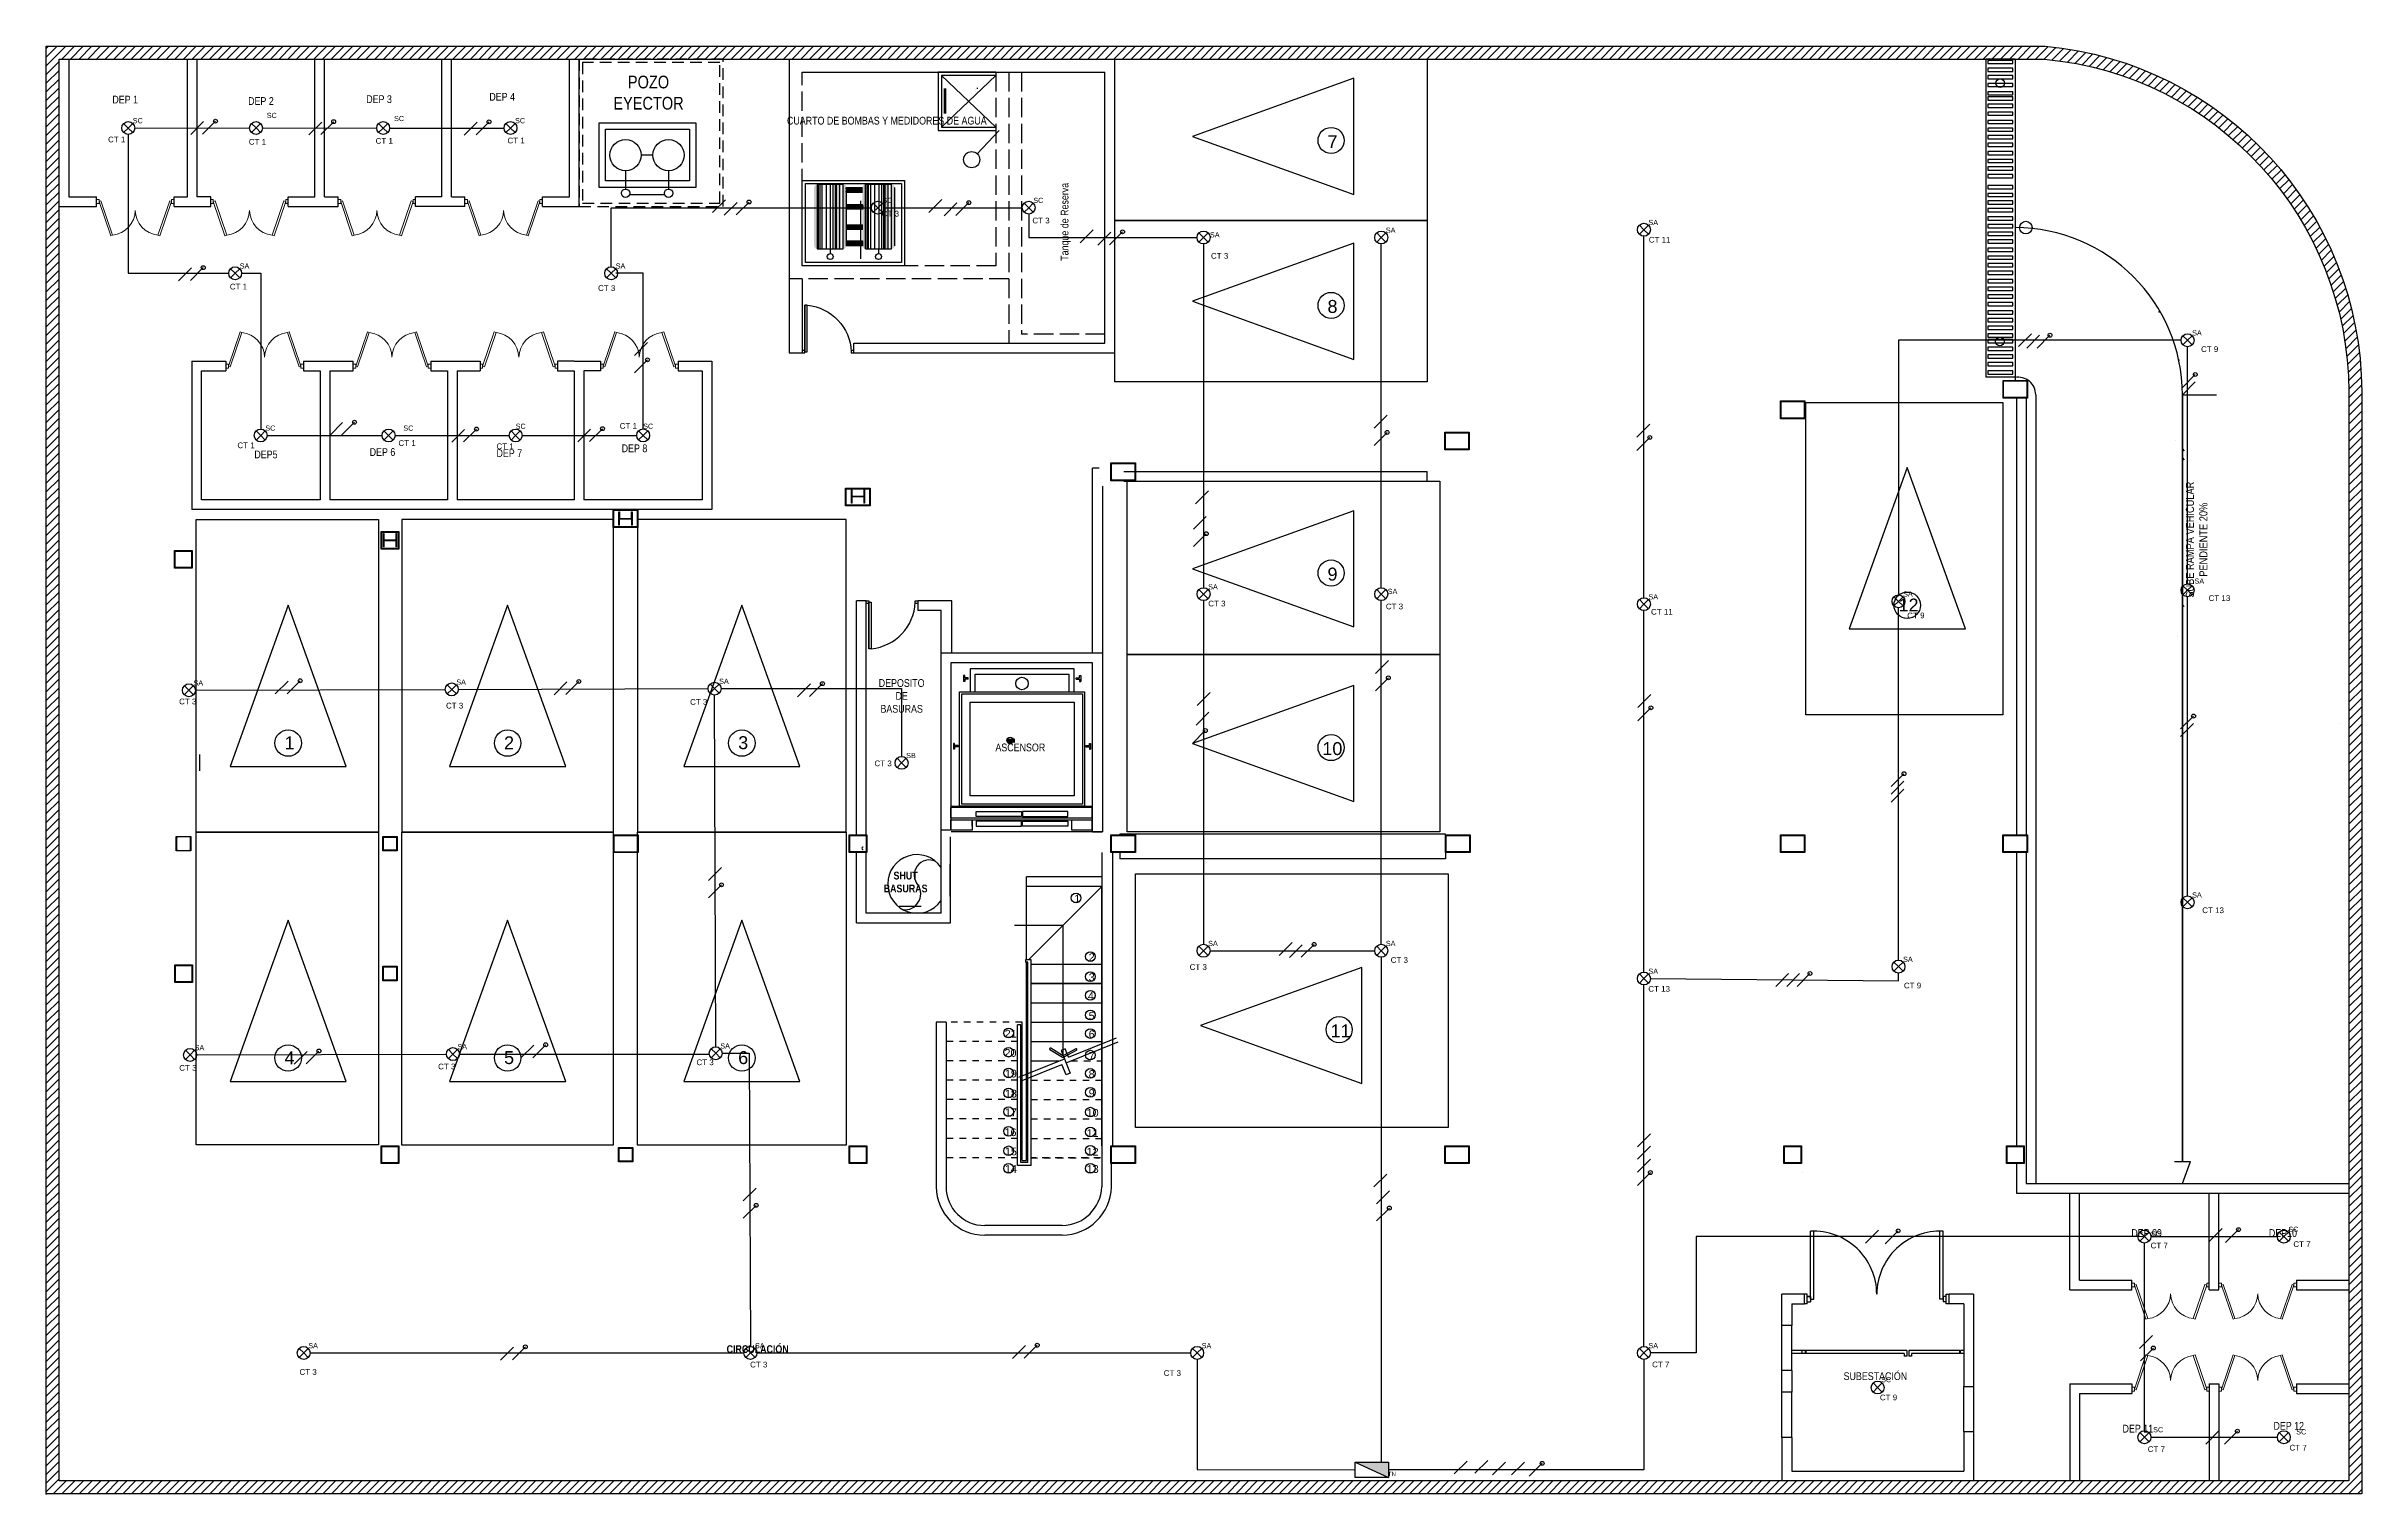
# Model space of a CAD drawing. Header units: metres. Extents: x 0 to 113, y -32 to 21.
# Drawn here: x 19.66 to 55.53, y -32.21 to -9.79 of the extents above; entities that cross this region are included whole.
import ezdxf

# ---------------------------------------------------------------- set-up
doc = ezdxf.new("R2010")
doc.units = ezdxf.units.M
doc.header["$LTSCALE"] = 0.5
for name, pattern in [('ACAD_ISO02W100', [15, 12, -3]), ('ACAD_ISO10W100', [18, 12, -3, 0, -3]), ('HIDDEN2', [4.7625, 3.175, -1.5875])]:
    doc.linetypes.add(name, pattern=pattern)
for name, color, linetype in [('EDIFICIO', 8, 'Continuous'), ('ENCHUFES', 5, 'Continuous'), ('FASES', 7, 'Continuous'), ('LUMINARIA', 1, 'Continuous'), ('PUNTO LUMINARIA', 7, 'Continuous'), ('TABLA', 7, 'Continuous'), ('TABLERO', 7, 'Continuous'), ('TUBERIA-TECHO-PARED', 7, 'Continuous')]:
    doc.layers.add(name, color=color, linetype=linetype)
doc.layers.add('puertas', color=34, linetype='Continuous', lineweight=9)
doc.styles.add('ROMANS', font='ROMANS.shx')
doc.styles.get("Standard").update_dxf_attribs({"font": 'arial.ttf'})

# ---------------------------------------------------------------- blocks, each defined once
blk = doc.blocks.new('A$C1977046D')
for points in [[(0.583, 0.135), (0.606, 0.037), (0.654, 0.049), (0.591, 0.317), (0.64, 0.328), (0.669, 0.206)], [(1.173, 0.274), (0.631, 0.146)], [(1.161, 0.322), (0.669, 0.206)], [(0.62, 0.195), (0, 0.049)], [(0.583, 0.135), (0.011, 0)]]:
    blk.add_lwpolyline(points)
blk = doc.blocks.new('PUERTA2')
for p, q in [((-0.1, 0.925), (-0.05, 0.925)), ((-0.1, 0.025), (-0.1, 0.925)), ((-0.05, 0.925), (-0.05, 0.025)), ((-0.05, 0.025), (-0.05, 0.925)), ((-1, 0.05), (-0.95, 0.05)), ((-1, 0), (-1, 0.05)), ((-0.95, 0), (-1, 0)), ((-0.95, 0.05), (-0.95, 0.025)), ((-0.95, 0.025), (-0.95, 0)), ((-0.05, 0.025), (-0.1, 0.025)), ((-0.05, 0.05), (0, 0.05)), ((-0.05, 0), (-0.05, 0.05)), ((0, 0), (-0.05, 0)), ((0, 0.05), (0, 0.025)), ((0, 0.025), (0, 0))]:
    blk.add_line(p, q)
blk.add_arc((-0.011, -0.011), 0.94, 95.4546, 177.8185)
blk = doc.blocks.new('pi')
at = {"layer": 'puertas'}
for p, q in [((1300.377, 1044.61), (1300.405, 1044.62)), ((1300.377, 1044.61), (1300.557, 1044.079)), ((1300.405, 1044.62), (1300.586, 1044.089)), ((1301.29, 1044.089), (1301.471, 1044.62)), ((1301.319, 1044.079), (1301.499, 1044.61)), ((1301.499, 1044.61), (1301.471, 1044.62)), ((1301.471, 1044.62), (1301.499, 1044.61)), ((1300.557, 1044.079), (1300.586, 1044.089)), ((1301.29, 1044.089), (1301.319, 1044.079))]:
    blk.add_line(p, q, dxfattribs=at)
for points in [[(1300.338, 1044.641), (1300.377, 1044.641), (1300.377, 1044.58), (1300.338, 1044.58)], [(1301.499, 1044.641), (1301.538, 1044.641), (1301.538, 1044.58), (1301.499, 1044.58)]]:
    blk.add_lwpolyline(points, close=True, dxfattribs=at)
for centre, start, end in [((1300.544, 1044.481), 276.1123, 358.675), ((1301.332, 1044.481), 181.325, 263.8877)]:
    blk.add_arc(centre, 0.394, start, end, dxfattribs=at)
blk = doc.blocks.new('*U140')
at = {"layer": 'LUMINARIA'}
for q in [(-0.071, 0.071), (-0.071, -0.071), (0.071, 0.071), (0.071, -0.071)]:
    blk.add_line((0, 0), q, dxfattribs=at)
blk.add_circle((0, 0), 0.1, dxfattribs=at)
blk = doc.blocks.new('*U141')
at = {"layer": 'LUMINARIA'}
for q in [(-0.071, 0.071), (-0.071, -0.071), (0.071, 0.071), (0.071, -0.071)]:
    blk.add_line((0, 0), q, dxfattribs=at)
blk.add_circle((0, 0), 0.1, dxfattribs=at)
blk = doc.blocks.new('*U142')
at = {"layer": 'LUMINARIA'}
for q in [(-0.071, 0.071), (-0.071, -0.071), (0.071, 0.071), (0.071, -0.071)]:
    blk.add_line((0, 0), q, dxfattribs=at)
blk.add_circle((0, 0), 0.1, dxfattribs=at)
blk = doc.blocks.new('*U143')
at = {"layer": 'LUMINARIA'}
for q in [(-0.071, 0.071), (-0.071, -0.071), (0.071, 0.071), (0.071, -0.071)]:
    blk.add_line((0, 0), q, dxfattribs=at)
blk.add_circle((0, 0), 0.1, dxfattribs=at)
blk = doc.blocks.new('*U144')
at = {"layer": 'LUMINARIA'}
for q in [(-0.071, 0.071), (-0.071, -0.071), (0.071, 0.071), (0.071, -0.071)]:
    blk.add_line((0, 0), q, dxfattribs=at)
blk.add_circle((0, 0), 0.1, dxfattribs=at)
blk = doc.blocks.new('*U145')
at = {"layer": 'LUMINARIA'}
for q in [(-0.071, 0.071), (-0.071, -0.071), (0.071, 0.071), (0.071, -0.071)]:
    blk.add_line((0, 0), q, dxfattribs=at)
blk.add_circle((0, 0), 0.1, dxfattribs=at)
blk = doc.blocks.new('*U146')
at = {"layer": 'LUMINARIA'}
for q in [(-0.071, 0.071), (-0.071, -0.071), (0.071, 0.071), (0.071, -0.071)]:
    blk.add_line((0, 0), q, dxfattribs=at)
blk.add_circle((0, 0), 0.1, dxfattribs=at)
blk = doc.blocks.new('*U147')
at = {"layer": 'LUMINARIA'}
for q in [(-0.071, 0.071), (-0.071, -0.071), (0.071, 0.071), (0.071, -0.071)]:
    blk.add_line((0, 0), q, dxfattribs=at)
blk.add_circle((0, 0), 0.1, dxfattribs=at)
blk = doc.blocks.new('*U148')
at = {"layer": 'LUMINARIA'}
for q in [(-0.071, 0.071), (-0.071, -0.071), (0.071, 0.071), (0.071, -0.071)]:
    blk.add_line((0, 0), q, dxfattribs=at)
blk.add_circle((0, 0), 0.1, dxfattribs=at)
blk = doc.blocks.new('*U149')
at = {"layer": 'LUMINARIA'}
for q in [(-0.071, 0.071), (-0.071, -0.071), (0.071, 0.071), (0.071, -0.071)]:
    blk.add_line((0, 0), q, dxfattribs=at)
blk.add_circle((0, 0), 0.1, dxfattribs=at)
blk = doc.blocks.new('*U150')
at = {"layer": 'LUMINARIA'}
for q in [(-0.071, 0.071), (-0.071, -0.071), (0.071, 0.071), (0.071, -0.071)]:
    blk.add_line((0, 0), q, dxfattribs=at)
blk.add_circle((0, 0), 0.1, dxfattribs=at)
blk = doc.blocks.new('*U151')
at = {"layer": 'LUMINARIA'}
for q in [(-0.071, 0.071), (-0.071, -0.071), (0.071, 0.071), (0.071, -0.071)]:
    blk.add_line((0, 0), q, dxfattribs=at)
blk.add_circle((0, 0), 0.1, dxfattribs=at)
blk = doc.blocks.new('*U152')
at = {"layer": 'LUMINARIA'}
for q in [(-0.071, 0.071), (-0.071, -0.071), (0.071, 0.071), (0.071, -0.071)]:
    blk.add_line((0, 0), q, dxfattribs=at)
blk.add_circle((0, 0), 0.1, dxfattribs=at)
blk = doc.blocks.new('*U153')
at = {"layer": 'LUMINARIA'}
for q in [(-0.071, 0.071), (-0.071, -0.071), (0.071, 0.071), (0.071, -0.071)]:
    blk.add_line((0, 0), q, dxfattribs=at)
blk.add_circle((0, 0), 0.1, dxfattribs=at)
blk = doc.blocks.new('*U154')
at = {"layer": 'LUMINARIA'}
for q in [(-0.071, 0.071), (-0.071, -0.071), (0.071, 0.071), (0.071, -0.071)]:
    blk.add_line((0, 0), q, dxfattribs=at)
blk.add_circle((0, 0), 0.1, dxfattribs=at)
blk = doc.blocks.new('*U155')
at = {"layer": 'LUMINARIA'}
for q in [(-0.071, 0.071), (-0.071, -0.071), (0.071, 0.071), (0.071, -0.071)]:
    blk.add_line((0, 0), q, dxfattribs=at)
blk.add_circle((0, 0), 0.1, dxfattribs=at)
blk = doc.blocks.new('*U156')
at = {"layer": 'LUMINARIA'}
for q in [(-0.071, 0.071), (-0.071, -0.071), (0.071, 0.071), (0.071, -0.071)]:
    blk.add_line((0, 0), q, dxfattribs=at)
blk.add_circle((0, 0), 0.1, dxfattribs=at)
blk = doc.blocks.new('*U157')
at = {"layer": 'LUMINARIA'}
for q in [(-0.071, 0.071), (-0.071, -0.071), (0.071, 0.071), (0.071, -0.071)]:
    blk.add_line((0, 0), q, dxfattribs=at)
blk.add_circle((0, 0), 0.1, dxfattribs=at)
blk = doc.blocks.new('*U158')
at = {"layer": 'LUMINARIA'}
for q in [(-0.071, 0.071), (-0.071, -0.071), (0.071, 0.071), (0.071, -0.071)]:
    blk.add_line((0, 0), q, dxfattribs=at)
blk.add_circle((0, 0), 0.1, dxfattribs=at)
blk = doc.blocks.new('*U159')
at = {"layer": 'LUMINARIA'}
for q in [(-0.071, 0.071), (-0.071, -0.071), (0.071, 0.071), (0.071, -0.071)]:
    blk.add_line((0, 0), q, dxfattribs=at)
blk.add_circle((0, 0), 0.1, dxfattribs=at)
blk = doc.blocks.new('*U160')
at = {"layer": 'LUMINARIA'}
for q in [(-0.071, 0.071), (-0.071, -0.071), (0.071, 0.071), (0.071, -0.071)]:
    blk.add_line((0, 0), q, dxfattribs=at)
blk.add_circle((0, 0), 0.1, dxfattribs=at)
blk = doc.blocks.new('*U161')
at = {"layer": 'LUMINARIA'}
for q in [(-0.071, 0.071), (-0.071, -0.071), (0.071, 0.071), (0.071, -0.071)]:
    blk.add_line((0, 0), q, dxfattribs=at)
blk.add_circle((0, 0), 0.1, dxfattribs=at)
blk = doc.blocks.new('*U162')
at = {"layer": 'LUMINARIA'}
for q in [(-0.071, 0.071), (-0.071, -0.071), (0.071, 0.071), (0.071, -0.071)]:
    blk.add_line((0, 0), q, dxfattribs=at)
blk.add_circle((0, 0), 0.1, dxfattribs=at)
blk = doc.blocks.new('*U163')
at = {"layer": 'LUMINARIA'}
for q in [(-0.071, 0.071), (-0.071, -0.071), (0.071, 0.071), (0.071, -0.071)]:
    blk.add_line((0, 0), q, dxfattribs=at)
blk.add_circle((0, 0), 0.1, dxfattribs=at)
blk = doc.blocks.new('*U164')
at = {"layer": 'LUMINARIA'}
for q in [(-0.071, 0.071), (-0.071, -0.071), (0.071, 0.071), (0.071, -0.071)]:
    blk.add_line((0, 0), q, dxfattribs=at)
blk.add_circle((0, 0), 0.1, dxfattribs=at)
blk = doc.blocks.new('*U165')
at = {"layer": 'LUMINARIA'}
for q in [(-0.071, 0.071), (-0.071, -0.071), (0.071, 0.071), (0.071, -0.071)]:
    blk.add_line((0, 0), q, dxfattribs=at)
blk.add_circle((0, 0), 0.1, dxfattribs=at)
blk = doc.blocks.new('*U166')
at = {"layer": 'LUMINARIA'}
for q in [(-0.071, 0.071), (-0.071, -0.071), (0.071, 0.071), (0.071, -0.071)]:
    blk.add_line((0, 0), q, dxfattribs=at)
blk.add_circle((0, 0), 0.1, dxfattribs=at)
blk = doc.blocks.new('*U167')
at = {"layer": 'LUMINARIA'}
for q in [(-0.071, 0.071), (-0.071, -0.071), (0.071, 0.071), (0.071, -0.071)]:
    blk.add_line((0, 0), q, dxfattribs=at)
blk.add_circle((0, 0), 0.1, dxfattribs=at)
blk = doc.blocks.new('*U168')
at = {"layer": 'LUMINARIA'}
for q in [(-0.071, 0.071), (-0.071, -0.071), (0.071, 0.071), (0.071, -0.071)]:
    blk.add_line((0, 0), q, dxfattribs=at)
blk.add_circle((0, 0), 0.1, dxfattribs=at)
blk = doc.blocks.new('*U169')
at = {"layer": 'LUMINARIA'}
for q in [(-0.071, 0.071), (-0.071, -0.071), (0.071, 0.071), (0.071, -0.071)]:
    blk.add_line((0, 0), q, dxfattribs=at)
blk.add_circle((0, 0), 0.1, dxfattribs=at)
blk = doc.blocks.new('*U170')
at = {"layer": 'LUMINARIA'}
for q in [(-0.071, 0.071), (-0.071, -0.071), (0.071, 0.071), (0.071, -0.071)]:
    blk.add_line((0, 0), q, dxfattribs=at)
blk.add_circle((0, 0), 0.1, dxfattribs=at)
blk = doc.blocks.new('*U171')
at = {"layer": 'LUMINARIA'}
for q in [(-0.071, 0.071), (-0.071, -0.071), (0.071, 0.071), (0.071, -0.071)]:
    blk.add_line((0, 0), q, dxfattribs=at)
blk.add_circle((0, 0), 0.1, dxfattribs=at)
blk = doc.blocks.new('*U172')
at = {"layer": 'LUMINARIA'}
for q in [(-0.071, 0.071), (-0.071, -0.071), (0.071, 0.071), (0.071, -0.071)]:
    blk.add_line((0, 0), q, dxfattribs=at)
blk.add_circle((0, 0), 0.1, dxfattribs=at)
blk = doc.blocks.new('*U173')
at = {"layer": 'LUMINARIA'}
for q in [(-0.071, 0.071), (-0.071, -0.071), (0.071, 0.071), (0.071, -0.071)]:
    blk.add_line((0, 0), q, dxfattribs=at)
blk.add_circle((0, 0), 0.1, dxfattribs=at)
blk = doc.blocks.new('*U175')
at = {"layer": 'LUMINARIA'}
for q in [(-0.071, 0.071), (-0.071, -0.071), (0.071, 0.071), (0.071, -0.071)]:
    blk.add_line((0, 0), q, dxfattribs=at)
blk.add_circle((0, 0), 0.1, dxfattribs=at)
blk = doc.blocks.new('*U174')
at = {"layer": 'LUMINARIA'}
for q in [(-0.071, 0.071), (-0.071, -0.071), (0.071, 0.071), (0.071, -0.071)]:
    blk.add_line((0, 0), q, dxfattribs=at)
blk.add_circle((0, 0), 0.1, dxfattribs=at)
blk = doc.blocks.new('*U176')
at = {"layer": 'LUMINARIA'}
for q in [(-0.071, 0.071), (-0.071, -0.071), (0.071, 0.071), (0.071, -0.071)]:
    blk.add_line((0, 0), q, dxfattribs=at)
blk.add_circle((0, 0), 0.1, dxfattribs=at)
blk = doc.blocks.new('*U177')
at = {"layer": 'LUMINARIA'}
for q in [(-0.071, 0.071), (-0.071, -0.071), (0.071, 0.071), (0.071, -0.071)]:
    blk.add_line((0, 0), q, dxfattribs=at)
blk.add_circle((0, 0), 0.1, dxfattribs=at)
blk = doc.blocks.new('*U178')
at = {"layer": 'LUMINARIA'}
for q in [(-0.071, 0.071), (-0.071, -0.071), (0.071, 0.071), (0.071, -0.071)]:
    blk.add_line((0, 0), q, dxfattribs=at)
blk.add_circle((0, 0), 0.1, dxfattribs=at)
blk = doc.blocks.new('*U179')
at = {"layer": 'LUMINARIA'}
for q in [(-0.071, 0.071), (-0.071, -0.071), (0.071, 0.071), (0.071, -0.071)]:
    blk.add_line((0, 0), q, dxfattribs=at)
blk.add_circle((0, 0), 0.1, dxfattribs=at)
blk = doc.blocks.new('*U180')
at = {"layer": 'LUMINARIA'}
for q in [(-0.071, 0.071), (-0.071, -0.071), (0.071, 0.071), (0.071, -0.071)]:
    blk.add_line((0, 0), q, dxfattribs=at)
blk.add_circle((0, 0), 0.1, dxfattribs=at)
blk = doc.blocks.new('Tablero')
at = {"layer": 'TABLERO'}
h = blk.add_hatch(color=256, dxfattribs=at)
h.dxf.hatch_style = 1
h.paths.add_polyline_path([(-0.262, 0.12), (0.262, -0.12), (0.262, 0.12)])
blk.add_line((-0.262, 0.12), (0.262, -0.12), dxfattribs=at)
blk.add_lwpolyline([(0.262, -0.12), (-0.262, -0.12), (-0.262, 0.12), (0.262, 0.12)], close=True, dxfattribs=at)
blk = doc.blocks.new('*U183')
at = {"layer": 'LUMINARIA'}
for q in [(-0.071, 0.071), (-0.071, -0.071), (0.071, 0.071), (0.071, -0.071)]:
    blk.add_line((0, 0), q, dxfattribs=at)
blk.add_circle((0, 0), 0.1, dxfattribs=at)
blk = doc.blocks.new('FASE')
at = {"layer": 'FASES', "ltscale": 0.5}
blk.add_line((-0.1, -0.1), (0.1, 0.1), dxfattribs=at)
blk = doc.blocks.new('FASE NEUTRO')
at = {"layer": 'FASES', "ltscale": 0.5}
h = blk.add_hatch(dxfattribs=at)
h.set_pattern_fill('ANGLE', color=256)
h.set_pattern_definition([(0, (0, 0), (0, 6.985), [5.08, -1.905]), (90, (0, 0), (-6.985, 4e-16), [5.08, -1.905])])
h.paths.add_polyline_path([(0.07, 0.1, 1), (0.13, 0.1, 1)])
blk.add_lwpolyline([(-0.1, -0.1), (0.1, 0.1)], dxfattribs=at)
blk.add_circle((0.1, 0.1), 0.03, dxfattribs=at)
blk = doc.blocks.new('Tomacorriente de dos fases con neutro (208V)')
at = {"layer": 'ENCHUFES', "lineweight": 100}
h = blk.add_hatch(color=256, dxfattribs=at)
h.dxf.hatch_style = 1
h.paths.add_polyline_path([(0.045, 0.021), (-0.045, 0.021, 0.109518), (-0.05, 0), (0.05, 0, 0.109518)])
at = {"layer": 'ENCHUFES'}
for p, q in [((-0.05, 0), (0.075, 0)), ((-0.045, 0.021), (0.074, 0.021)), ((-0.045, -0.021), (0.074, -0.021))]:
    blk.add_line(p, q, dxfattribs=at)
blk.add_circle((0, 0), 0.05, dxfattribs=at)

msp = doc.modelspace()

# ---------------------------------------------------------------- hatches: boundary and pattern name
at = {"layer": 'EDIFICIO'}
h = msp.add_hatch(dxfattribs=at)
h.set_pattern_fill('ANSI31', color=252, scale=0.03, style=0)
h.set_pattern_definition([(45, (-695.46298, -1140.23354), (-0.067351921, 0.067351921), [])])
h.paths.add_polyline_path([(50.625, -9.787), (19.658, -9.787), (19.658, -12.619), (19.658, -18.056), (19.658, -32.21), (41.512, -32.21), (55.528, -32.21), (55.528, -15.141, 0.387418)])
h.paths.add_polyline_path([(50.616, -9.987, -0.386911), (55.328, -15.142), (55.328, -32.01), (41.512, -32.01), (19.858, -32.01), (19.858, -18.056), (19.858, -12.619), (19.858, -9.987)], flags=16)
at = {"layer": 'EDIFICIO', "linetype": 'ByBlock', "ltscale": 0.03}
h = msp.add_hatch(color=252, dxfattribs=at)
h.paths.add_polyline_path([(31.602, -11.926, 0.414214), (31.552, -11.976), (31.552, -12.589), (31.602, -12.589)])
h.paths.add_polyline_path([(31.602, -12.589), (31.552, -12.589), (31.552, -12.789), (31.602, -12.789)])
h.paths.add_polyline_path([(31.602, -12.789), (31.552, -12.789), (31.552, -12.876, 0.414214), (31.602, -12.926)])
h.paths.add_polyline_path([(31.902, -12.589), (31.952, -12.589), (31.952, -11.926), (31.902, -11.926)])
h.paths.add_polyline_path([(31.952, -12.589), (31.902, -12.589), (31.902, -12.789), (31.952, -12.789)])
h.paths.add_polyline_path([(31.952, -12.789), (31.902, -12.789), (31.902, -12.926), (31.952, -12.926)])
h.paths.add_polyline_path([(32.002, -12.589), (32.052, -12.589), (32.052, -11.976, 0.414214), (32.002, -11.926)])
h.paths.add_polyline_path([(32.052, -12.589), (32.002, -12.589), (32.002, -12.789), (32.052, -12.789)])
h.paths.add_polyline_path([(32.002, -12.926, 0.414214), (32.052, -12.876), (32.052, -12.789), (32.002, -12.789)])
h.paths.add_polyline_path([(32.351, -11.926, 0.414214), (32.301, -11.976), (32.301, -12.589), (32.351, -12.589)])
h.paths.add_polyline_path([(32.351, -12.589), (32.301, -12.589), (32.301, -12.789), (32.351, -12.789)])
h.paths.add_polyline_path([(32.351, -12.789), (32.301, -12.789), (32.301, -12.876, 0.414214), (32.351, -12.926)])
h.paths.add_polyline_path([(32.701, -11.926), (32.651, -11.926), (32.651, -12.589), (32.701, -12.589)])
h.paths.add_polyline_path([(32.701, -12.589), (32.651, -12.589), (32.651, -12.789), (32.701, -12.789)])
h.paths.add_polyline_path([(32.701, -12.789), (32.651, -12.789), (32.651, -12.926), (32.701, -12.926)])
h.paths.add_polyline_path([(32.801, -11.976, 0.414214), (32.751, -11.926), (32.751, -12.589), (32.801, -12.589)])
h.paths.add_polyline_path([(32.801, -12.589), (32.751, -12.589), (32.751, -12.789), (32.801, -12.789)])
h.paths.add_polyline_path([(32.801, -12.789), (32.751, -12.789), (32.751, -12.926, 0.414214), (32.801, -12.876)])

# ---------------------------------------------------------------- linework, layer by layer
at = {"layer": 'EDIFICIO', "color": 252}
for p, q in [((20.008, -9.987), (20.008, -12.118)), ((21.846, -12.118), (21.846, -9.987)), ((21.996, -12.118), (21.996, -9.987)), ((23.819, -12.118), (23.819, -9.987)), ((23.969, -12.118), (23.969, -9.987)), ((25.784, -12.118), (25.784, -9.987)), ((25.934, -12.118), (25.934, -9.987)), ((27.765, -12.118), (27.765, -9.988)), ((27.915, -12.268), (27.915, -9.988)), ((31.168, -9.987), (31.167, -14.538)), ((31.167, -9.987), (36.209, -9.987)), ((36.209, -14.538), (36.209, -9.987)), ((49.707, -9.987), (49.707, -14.914)), ((50.157, -9.987), (49.707, -9.987)), ((50.157, -9.987), (50.157, -14.955)), ((31.367, -10.187), (36.059, -10.187)), ((36.059, -14.388), (36.059, -10.187)), ((20.008, -12.118), (20.436, -12.118)), ((20.436, -12.268), (20.436, -12.118)), ((21.636, -12.118), (21.846, -12.118)), ((21.636, -12.268), (21.636, -12.118)), ((22.205, -12.118), (21.996, -12.118)), ((22.205, -12.268), (22.205, -12.118)), ((23.405, -12.118), (23.819, -12.118)), ((23.405, -12.268), (23.405, -12.118)), ((23.969, -12.118), (24.179, -12.118)), ((24.179, -12.268), (24.179, -12.118)), ((25.784, -12.118), (25.379, -12.118)), ((25.379, -12.268), (25.379, -12.118)), ((25.934, -12.118), (26.143, -12.118)), ((26.143, -12.268), (26.143, -12.118)), ((27.343, -12.118), (27.765, -12.118)), ((27.343, -12.268), (27.343, -12.118)), ((19.858, -12.268), (20.436, -12.268)), ((21.636, -12.268), (22.205, -12.268)), ((23.405, -12.268), (24.179, -12.268)), ((26.143, -12.268), (25.379, -12.268)), ((27.343, -12.268), (27.915, -12.268)), ((31.367, -13.387), (31.367, -14.538)), ((21.91, -14.667), (22.44, -14.667)), ((21.91, -14.667), (21.91, -16.965)), ((22.44, -14.667), (22.44, -14.817)), ((23.64, -14.667), (24.413, -14.667)), ((23.64, -14.667), (23.64, -14.817)), ((24.413, -14.817), (24.413, -14.667)), ((25.613, -14.667), (26.378, -14.667)), ((25.613, -14.667), (25.613, -14.817)), ((26.378, -14.667), (26.378, -14.817)), ((27.836, -14.667), (27.578, -14.667)), ((27.578, -14.667), (27.578, -14.817)), ((27.836, -14.667), (27.986, -14.667)), ((27.986, -14.667), (28.244, -14.667)), ((28.244, -14.667), (28.244, -14.817)), ((29.444, -14.667), (29.967, -14.667)), ((29.444, -14.667), (29.444, -14.817)), ((29.967, -14.667), (29.967, -16.965)), ((31.167, -14.538), (31.367, -14.538)), ((32.167, -14.388), (36.059, -14.388)), ((32.167, -14.538), (32.167, -14.388)), ((32.167, -14.538), (36.209, -14.538)), ((22.06, -16.815), (22.06, -14.817)), ((22.06, -14.817), (22.44, -14.817)), ((23.64, -14.817), (23.898, -14.817)), ((23.898, -14.817), (23.898, -16.815)), ((24.048, -14.817), (24.048, -16.815)), ((24.048, -14.817), (24.413, -14.817)), ((25.613, -14.817), (25.871, -14.817)), ((25.613, -14.817), (25.871, -14.817)), ((25.871, -14.817), (25.871, -16.815)), ((26.021, -14.817), (26.021, -16.815)), ((26.021, -14.817), (26.378, -14.817)), ((27.578, -14.817), (27.836, -14.817)), ((27.836, -14.817), (27.836, -16.815)), ((27.986, -14.817), (27.986, -16.815)), ((28.244, -14.817), (27.986, -14.817)), ((29.444, -14.817), (29.817, -14.817)), ((29.817, -14.817), (29.817, -16.815)), ((50.157, -14.914), (49.707, -14.914)), ((49.934, -15.185), (49.934, -15.185)), ((50.182, -15.247), (50.182, -21.993)), ((50.332, -15.247), (50.332, -22.002)), ((50.478, -15.185), (50.478, -27.402)), ((52.75, -27.065), (52.75, -15.185)), ((52.75, -15.185), (53.278, -15.185)), ((52.65, -15.9), (52.65, -15.9)), ((52.75, -16.024), (52.779, -16.052)), ((35.864, -19.19), (35.864, -16.323)), ((35.969, -16.323), (35.864, -16.323)), ((36.349, -16.373), (41.052, -16.373)), ((41.052, -16.523), (41.052, -16.373)), ((52.75, -16.165), (52.779, -16.194)), ((23.898, -16.815), (22.06, -16.815)), ((25.871, -16.815), (24.048, -16.815)), ((27.836, -16.815), (26.021, -16.815)), ((29.817, -16.815), (27.986, -16.815)), ((32.14, -16.758), (32.14, -16.659)), ((32.14, -16.758), (32.14, -16.659)), ((32.14, -16.758), (32.323, -16.758)), ((32.14, -16.863), (32.14, -16.764)), ((32.14, -16.863), (32.14, -16.764)), ((32.14, -16.764), (32.323, -16.764)), ((32.323, -16.659), (32.323, -16.758)), ((32.323, -16.659), (32.323, -16.758)), ((32.323, -16.764), (32.323, -16.863)), ((32.323, -16.764), (32.323, -16.863)), ((36.014, -16.589), (36.014, -16.589)), ((36.024, -19.19), (36.024, -16.599)), ((36.202, -16.571), (36.202, -16.571)), ((36.349, -16.523), (41.052, -16.523)), ((29.967, -16.965), (21.91, -16.965)), ((29.967, -16.965), (23.891, -16.965)), ((28.539, -17.001), (28.539, -17.1)), ((28.539, -17.001), (28.539, -17.1)), ((28.539, -17.1), (28.722, -17.1)), ((28.539, -17.205), (28.539, -17.106)), ((28.539, -17.205), (28.539, -17.106)), ((28.539, -17.106), (28.722, -17.106)), ((28.722, -17.1), (28.722, -17.001)), ((28.722, -17.1), (28.722, -17.001)), ((28.722, -17.106), (28.722, -17.205)), ((28.722, -17.106), (28.722, -17.205)), ((28.733, -17.001), (28.733, -17.205)), ((28.817, -17.125), (28.817, -17.125)), ((28.817, -17.136), (28.817, -17.136)), ((24.89, -17.435), (24.89, -17.336)), ((24.89, -17.435), (25.073, -17.435)), ((24.89, -17.54), (24.89, -17.441)), ((24.89, -17.441), (25.073, -17.441)), ((25.073, -17.336), (25.073, -17.435)), ((25.073, -17.441), (25.073, -17.54)), ((32.208, -22.004), (32.208, -18.38)), ((32.358, -18.38), (32.208, -18.38)), ((32.358, -22.004), (32.358, -18.38)), ((33.118, -18.39), (33.118, -18.39)), ((33.685, -18.38), (33.158, -18.38)), ((33.158, -18.38), (33.158, -18.53)), ((33.519, -18.53), (33.158, -18.53)), ((33.519, -23.218), (33.519, -18.529)), ((33.685, -19.19), (33.685, -18.38)), ((52.75, -18.438), (52.779, -18.466)), ((52.679, -18.933), (52.679, -18.933)), ((36.014, -19.19), (33.519, -19.19)), ((33.669, -19.34), (33.669, -21.932)), ((35.864, -19.34), (33.669, -19.34)), ((35.864, -21.954), (35.864, -19.34)), ((36.024, -21.954), (36.024, -19.19)), ((33.886, -19.537), (33.866, -19.537)), ((33.866, -19.537), (33.866, -19.625)), ((33.886, -19.625), (33.866, -19.625)), ((33.886, -19.57), (33.886, -19.537)), ((33.94, -19.57), (33.886, -19.57)), ((33.94, -19.591), (33.886, -19.591)), ((33.886, -19.591), (33.886, -19.625)), ((33.94, -19.591), (33.94, -19.57)), ((35.611, -19.591), (35.611, -19.57)), ((35.611, -19.57), (35.665, -19.57)), ((35.611, -19.591), (35.665, -19.591)), ((35.665, -19.57), (35.665, -19.537)), ((35.665, -19.537), (35.685, -19.537)), ((35.665, -19.591), (35.665, -19.625)), ((35.665, -19.625), (35.685, -19.625)), ((35.685, -19.537), (35.685, -19.625)), ((22.033, -20.76), (22.033, -21.012)), ((33.73, -20.586), (33.71, -20.586)), ((33.71, -20.586), (33.71, -20.675)), ((33.73, -20.675), (33.71, -20.675)), ((33.73, -20.619), (33.73, -20.586)), ((33.783, -20.619), (33.73, -20.619)), ((33.783, -20.641), (33.73, -20.641)), ((33.73, -20.641), (33.73, -20.675)), ((33.783, -20.641), (33.783, -20.619)), ((35.763, -20.619), (35.817, -20.619)), ((35.763, -20.641), (35.763, -20.619)), ((35.763, -20.641), (35.817, -20.641)), ((35.817, -20.619), (35.817, -20.586)), ((35.817, -20.586), (35.837, -20.586)), ((35.817, -20.641), (35.817, -20.675)), ((35.817, -20.675), (35.837, -20.675)), ((35.837, -20.586), (35.837, -20.675)), ((33.669, -21.738), (33.669, -21.577)), ((33.669, -21.932), (33.669, -21.771)), ((33.669, -21.932), (33.669, -21.771)), ((34, -21.868), (34, -21.771)), ((34, -21.771), (34, -21.932)), ((35.547, -21.932), (35.547, -21.771)), ((35.862, -21.738), (35.862, -21.577)), ((35.862, -21.932), (35.862, -21.771)), ((35.862, -21.932), (35.862, -21.771)), ((21.885, -22.038), (21.885, -22.242)), ((21.885, -22.038), (21.885, -22.242)), ((33.669, -21.932), (33.519, -21.932)), ((33.667, -23.368), (33.667, -22.036)), ((36.024, -21.954), (33.675, -21.957)), ((35.866, -21.954), (35.864, -21.954)), ((35.864, -21.954), (36.014, -21.954)), ((36.288, -22.002), (36.288, -21.993)), ((41.335, -21.993), (36.289, -21.993)), ((41.335, -22.002), (41.335, -21.993)), ((21.874, -22.242), (21.885, -22.242)), ((21.874, -22.242), (21.885, -22.242)), ((32.208, -23.368), (32.208, -22.278)), ((32.358, -23.218), (32.358, -22.278)), ((33.657, -22.458), (33.657, -22.954)), ((36.008, -22.278), (36.008, -26.82)), ((36.174, -22.278), (36.174, -26.82)), ((36.288, -22.278), (36.288, -22.373)), ((41.335, -22.373), (36.288, -22.373)), ((41.335, -22.278), (41.335, -22.373)), ((50.182, -22.278), (50.182, -26.82)), ((50.332, -22.278), (50.332, -27.402)), ((36.008, -22.655), (34.845, -22.655)), ((34.845, -22.805), (34.845, -22.655)), ((34.845, -23.938), (34.845, -22.805)), ((36.008, -22.805), (34.845, -22.805)), ((34.875, -23.938), (36.008, -22.805)), ((36.008, -26.82), (36.008, -22.805)), ((33.519, -23.218), (32.358, -23.218)), ((33.657, -23.306), (33.657, -23.306)), ((33.667, -23.296), (33.667, -23.296)), ((32.208, -23.368), (33.667, -23.368)), ((35.408, -23.405), (34.658, -23.405)), ((35.408, -23.405), (35.408, -25.422)), ((34.914, -23.938), (34.83, -23.938)), ((34.83, -23.938), (34.83, -23.973)), ((34.864, -23.973), (34.83, -23.973)), ((34.845, -27.05), (34.845, -23.973)), ((34.845, -24.005), (34.864, -24.005)), ((34.864, -27.078), (34.864, -23.973)), ((34.914, -27.128), (34.914, -23.938)), ((34.914, -24.005), (36.008, -24.005)), ((34.864, -24.305), (34.845, -24.305)), ((34.914, -24.305), (36.008, -24.305)), ((34.914, -24.305), (36.008, -24.305)), ((34.914, -24.305), (36.008, -24.305)), ((36.008, -24.305), (34.914, -24.305)), ((34.845, -24.605), (34.864, -24.605)), ((34.914, -24.605), (36.008, -24.605)), ((33.596, -24.905), (33.446, -24.905)), ((34.706, -27.128), (34.706, -24.944)), ((34.756, -24.944), (34.706, -24.944)), ((34.756, -27.078), (34.756, -24.944)), ((34.774, -27.05), (34.774, -24.905)), ((34.845, -24.905), (34.864, -24.905)), ((34.914, -24.905), (36.008, -24.905)), ((34.845, -25.205), (34.864, -25.205)), ((34.914, -25.205), (36.008, -25.205)), ((34.845, -25.505), (34.864, -25.505)), ((34.845, -25.805), (34.864, -25.805)), ((34.914, -25.505), (35.351, -25.505)), ((34.845, -26.105), (34.864, -26.105)), ((34.845, -26.405), (34.864, -26.405)), ((34.774, -26.705), (34.756, -26.705)), ((34.845, -26.705), (34.864, -26.705)), ((34.845, -26.705), (34.864, -26.705)), ((34.914, -27.128), (34.706, -27.128)), ((34.756, -27.005), (34.774, -27.005)), ((34.864, -27.078), (34.756, -27.078)), ((34.774, -27.05), (34.845, -27.05)), ((34.845, -27.005), (34.864, -27.005)), ((34.845, -27.005), (34.864, -27.005)), ((34.845, -27.005), (34.864, -27.005)), ((34.845, -27.005), (34.864, -27.005)), ((36.158, -27.46), (36.158, -27.095)), ((46.862, -27.235), (46.862, -27.235)), ((50.182, -27.094), (50.182, -27.146)), ((50.182, -27.146), (50.182, -27.552)), ((52.626, -27.065), (52.875, -27.064)), ((52.75, -27.04), (52.75, -27.04)), ((52.75, -27.405), (52.875, -27.064)), ((50.182, -27.552), (52.197, -27.552)), ((50.332, -27.402), (55.328, -27.402)), ((51.006, -29.052), (51.006, -27.552)), ((51.156, -28.902), (51.156, -27.552)), ((52.197, -27.552), (55.328, -27.552)), ((52.75, -27.405), (52.75, -27.402)), ((53.167, -29.052), (53.167, -27.552)), ((53.317, -29.052), (53.317, -27.552)), ((46.989, -29.194), (46.989, -28.144)), ((47.039, -29.194), (47.039, -28.144)), ((48.992, -29.194), (48.992, -28.144)), ((49.042, -29.194), (49.042, -28.144)), ((51.006, -29.052), (51.967, -29.052)), ((51.156, -28.902), (51.967, -28.902)), ((51.967, -29.052), (51.967, -28.902)), ((53.167, -29.052), (53.317, -29.052)), ((54.517, -28.902), (55.328, -28.902)), ((54.517, -28.902), (54.517, -29.052)), ((54.517, -29.052), (55.328, -29.052)), ((46.894, -29.121), (46.547, -29.121)), ((46.547, -29.603), (46.547, -29.121)), ((46.697, -29.271), (46.894, -29.271)), ((46.697, -29.271), (46.697, -29.603)), ((46.894, -29.271), (46.894, -29.121)), ((46.939, -29.121), (46.894, -29.121)), ((46.939, -29.271), (46.894, -29.271)), ((46.939, -29.271), (46.939, -29.121)), ((46.989, -29.153), (46.939, -29.153)), ((46.939, -29.153), (46.989, -29.153)), ((46.939, -29.235), (46.989, -29.235)), ((46.989, -29.153), (46.989, -29.235)), ((46.989, -29.194), (47.039, -29.194)), ((49.042, -29.194), (48.992, -29.194)), ((49.092, -29.153), (49.042, -29.153)), ((49.042, -29.153), (49.042, -29.235)), ((49.092, -29.235), (49.042, -29.235)), ((49.092, -29.121), (49.138, -29.121)), ((49.092, -29.271), (49.092, -29.121)), ((49.138, -29.271), (49.092, -29.271)), ((49.512, -29.121), (49.138, -29.121)), ((49.138, -29.271), (49.138, -29.121)), ((49.362, -29.271), (49.138, -29.271)), ((49.362, -29.271), (49.362, -30.547)), ((49.512, -29.121), (49.512, -30.547)), ((46.547, -30.303), (46.547, -29.603)), ((46.697, -29.603), (46.547, -29.603)), ((46.697, -30.303), (46.697, -29.603)), ((48.481, -29.99), (46.697, -29.99)), ((48.442, -30.04), (46.697, -30.04)), ((46.912, -29.99), (46.862, -29.99)), ((46.862, -30.04), (46.862, -29.99)), ((46.912, -30.04), (46.862, -30.04)), ((46.912, -30.04), (46.912, -29.99)), ((46.922, -30.04), (46.922, -29.99)), ((48.442, -30.04), (48.442, -30.078)), ((48.481, -30.078), (48.442, -30.078)), ((48.481, -29.99), (48.481, -30.078)), ((49.302, -29.99), (48.511, -29.99)), ((48.57, -29.99), (48.511, -29.99)), ((48.511, -29.99), (48.511, -30.078)), ((48.552, -30.078), (48.511, -30.078)), ((49.302, -30.04), (48.552, -30.04)), ((48.552, -30.04), (48.552, -30.078)), ((49.302, -30.04), (49.302, -29.99)), ((49.362, -29.99), (49.312, -29.99)), ((49.312, -30.04), (49.312, -29.99)), ((49.362, -30.04), (49.312, -30.04)), ((49.362, -29.99), (49.362, -30.04)), ((46.697, -30.303), (46.547, -30.303)), ((46.547, -30.638), (46.547, -30.303)), ((46.697, -30.303), (46.697, -30.638)), ((46.547, -31.338), (46.547, -30.638)), ((46.697, -30.638), (46.547, -30.638)), ((46.697, -31.338), (46.697, -30.638)), ((49.362, -31.247), (49.362, -30.547)), ((49.362, -30.547), (49.512, -30.547)), ((49.512, -30.547), (49.512, -31.247)), ((51.006, -30.51), (51.967, -30.51)), ((51.006, -30.51), (51.006, -32.01)), ((51.156, -30.66), (51.967, -30.66)), ((51.156, -30.66), (51.156, -32.01)), ((51.967, -30.51), (51.967, -30.66)), ((53.167, -30.51), (53.317, -30.51)), ((53.167, -30.51), (53.167, -32.01)), ((53.317, -30.51), (53.317, -32.01)), ((53.317, -30.51), (53.317, -32.01)), ((54.517, -30.51), (54.517, -30.66)), ((54.517, -30.51), (55.328, -30.51)), ((54.517, -30.66), (55.328, -30.66)), ((46.547, -31.338), (46.547, -32.01)), ((46.697, -31.338), (46.547, -31.338)), ((46.697, -31.338), (46.697, -31.86)), ((49.362, -31.247), (49.362, -31.86)), ((49.362, -31.247), (49.512, -31.247)), ((49.512, -31.247), (49.512, -32.01)), ((46.697, -31.86), (49.362, -31.86))]:
    msp.add_line(p, q, dxfattribs=at)
at = {"layer": 'EDIFICIO', "color": 252, "linetype": 'ACAD_ISO02W100', "ltscale": 0.03}
msp.add_line((27.965, -10.038), (27.965, -12.218), dxfattribs=at)
at = {"layer": 'EDIFICIO', "color": 252, "linetype": 'ACAD_ISO02W100', "ltscale": 0.05}
for p, q in [((31.367, -13.187), (31.368, -10.187)), ((31.367, -10.187), (34.367, -10.187)), ((34.367, -10.187), (34.367, -13.187)), ((34.567, -10.187), (34.567, -14.388)), ((34.767, -10.187), (34.767, -14.246)), ((34.367, -13.187), (31.367, -13.187)), ((34.567, -13.387), (31.167, -13.387)), ((36.059, -14.246), (34.767, -14.246))]:
    msp.add_line(p, q, dxfattribs=at)
at = {"layer": 'EDIFICIO', "color": 252, "linetype": 'ByBlock'}
for p, q in [((34.367, -10.187), (33.475, -10.187)), ((33.475, -10.187), (33.475, -11.089)), ((34.367, -10.237), (33.525, -10.237)), ((33.525, -10.237), (33.525, -11.039)), ((34.367, -10.237), (33.525, -11.039)), ((33.525, -10.237), (34.367, -11.039)), ((33.573, -10.827), (33.573, -10.441)), ((33.59, -10.441), (33.59, -10.827)), ((34.09, -10.441), (34.073, -10.441)), ((33.475, -11.089), (34.367, -11.089)), ((33.525, -11.039), (34.367, -11.039)), ((34.421, -11.089), (34.08, -11.452)), ((31.62, -12.926), (31.62, -11.926)), ((31.644, -12.926), (31.644, -11.926)), ((31.677, -12.926), (31.677, -11.926)), ((31.744, -12.926), (31.744, -11.926)), ((31.809, -12.926), (31.809, -11.926)), ((31.85, -12.926), (31.85, -11.926)), ((31.882, -12.926), (31.882, -11.926)), ((32.301, -11.989), (32.038, -11.989)), ((32.301, -12.041), (32.038, -12.041)), ((32.301, -11.984), (32.048, -11.984)), ((32.301, -12.045), (32.048, -12.045)), ((32.301, -11.996), (32.049, -11.996)), ((32.301, -12.009), (32.05, -12.009)), ((32.301, -12.022), (32.05, -12.022)), ((32.301, -12.035), (32.05, -12.035)), ((32.301, -11.98), (32.052, -11.98)), ((32.301, -12.05), (32.052, -12.05)), ((32.372, -12.926), (32.372, -11.926)), ((32.395, -12.926), (32.395, -11.926)), ((32.429, -12.926), (32.429, -11.926)), ((32.495, -12.926), (32.495, -11.926)), ((32.561, -12.926), (32.561, -11.926)), ((32.601, -12.926), (32.601, -11.926)), ((32.633, -12.926), (32.633, -11.926)), ((32.301, -12.242), (32.052, -12.242)), ((32.314, -12.246), (32.052, -12.246)), ((32.304, -12.251), (32.052, -12.251)), ((32.315, -12.258), (32.052, -12.258)), ((32.316, -12.271), (32.052, -12.271)), ((32.316, -12.284), (32.052, -12.284)), ((32.316, -12.297), (32.052, -12.297)), ((32.304, -12.303), (32.052, -12.303)), ((32.314, -12.308), (32.052, -12.308)), ((32.301, -12.312), (32.052, -12.312)), ((32.301, -12.566), (32.047, -12.566)), ((32.301, -12.618), (32.047, -12.618)), ((32.301, -12.557), (32.052, -12.557)), ((32.305, -12.561), (32.052, -12.561)), ((32.306, -12.573), (32.052, -12.573)), ((32.307, -12.586), (32.052, -12.586)), ((32.307, -12.599), (32.052, -12.599)), ((32.308, -12.612), (32.052, -12.612)), ((32.305, -12.622), (32.052, -12.622)), ((32.301, -12.627), (32.052, -12.627)), ((32.301, -12.806), (32.052, -12.806)), ((32.311, -12.81), (32.052, -12.81)), ((32.301, -12.815), (32.052, -12.815)), ((32.311, -12.822), (32.052, -12.822)), ((32.313, -12.835), (32.052, -12.835)), ((32.313, -12.848), (32.052, -12.848)), ((32.313, -12.861), (32.052, -12.861)), ((32.301, -12.867), (32.052, -12.867)), ((32.311, -12.871), (32.052, -12.871)), ((32.301, -12.876), (32.052, -12.876)), ((32.301, -12.876), (32.052, -12.876)), ((31.802, -12.926), (31.802, -12.999)), ((32.551, -12.926), (32.551, -12.999))]:
    msp.add_line(p, q, dxfattribs=at)
at = {"layer": 'EDIFICIO', "color": 252, "ltscale": 0.001}
for p, q in [((28.221, -11.972), (28.221, -10.972)), ((28.221, -10.972), (29.721, -10.972)), ((28.321, -11.872), (28.321, -11.072)), ((28.321, -11.072), (29.621, -11.072)), ((29.621, -11.072), (29.621, -11.872)), ((29.721, -10.972), (29.721, -11.972)), ((29.056, -11.473), (28.874, -11.473)), ((28.632, -11.716), (28.632, -11.998)), ((29.298, -11.716), (29.298, -11.998)), ((29.721, -11.972), (28.221, -11.972)), ((29.621, -11.872), (28.321, -11.872))]:
    msp.add_line(p, q, dxfattribs=at)
at = {"layer": 'EDIFICIO', "color": 252, "ltscale": 6}
for p, q in [((28.694, -12.082), (29.236, -12.082)), ((52.75, -15.185), (52.75, -27.065)), ((52.75, -27.402), (52.75, -27.405))]:
    msp.add_line(p, q, dxfattribs=at)
at = {"layer": 'EDIFICIO', "color": 252, "linetype": 'ByBlock', "ltscale": 0.03}
for p, q in [((31.602, -11.926), (31.602, -12.926)), ((32.002, -11.926), (31.602, -11.926)), ((31.902, -12.926), (31.902, -11.926)), ((31.952, -12.926), (31.952, -11.926)), ((32.002, -12.926), (32.002, -11.926)), ((32.052, -12.876), (32.052, -11.976)), ((32.272, -12.18), (32.272, -13.08)), ((32.351, -12.926), (32.351, -11.926)), ((32.751, -11.926), (32.351, -11.926)), ((32.651, -12.926), (32.651, -11.926)), ((32.701, -12.926), (32.701, -11.926)), ((32.751, -12.926), (32.751, -11.926)), ((32.801, -12.876), (32.801, -11.976)), ((31.602, -12.926), (32.002, -12.926)), ((32.351, -12.926), (32.751, -12.926))]:
    msp.add_line(p, q, dxfattribs=at)
at = {"layer": 'EDIFICIO', "color": 252, "ltscale": 0.05}
for p, q in [((46.557, -15.499), (46.555, -15.499)), ((35.991, -16.477), (35.991, -16.477)), ((36.173, -16.477), (36.173, -16.477))]:
    msp.add_line(p, q, dxfattribs=at)
at = {"layer": 'EDIFICIO', "color": 252, "linetype": 'Continuous'}
msp.add_line((33.446, -24.905), (33.446, -27.01), dxfattribs=at)
at = {"layer": 'EDIFICIO', "color": 252, "linetype": 'Continuous', "ltscale": 0.03}
for p, q in [((33.596, -24.905), (33.596, -27.005)), ((36.008, -26.82), (36.008, -27.455)), ((33.446, -27.005), (33.446, -27.455)), ((33.596, -27.005), (33.596, -27.455)), ((35.396, -28.055), (34.196, -28.055)), ((35.396, -28.205), (34.196, -28.205))]:
    msp.add_line(p, q, dxfattribs=at)
at = {"layer": 'EDIFICIO', "color": 252, "linetype": 'HIDDEN2', "ltscale": 0.03}
for p, q in [((34.774, -24.905), (33.596, -24.905)), ((34.706, -25.205), (33.596, -25.205)), ((34.774, -25.205), (34.756, -25.205)), ((34.706, -25.505), (33.596, -25.505)), ((34.706, -25.505), (33.596, -25.505)), ((34.706, -25.805), (33.596, -25.805)), ((34.774, -25.505), (34.756, -25.505)), ((34.914, -25.805), (36.008, -25.805)), ((35.533, -25.505), (36.008, -25.505)), ((34.706, -26.105), (33.596, -26.105)), ((34.914, -26.105), (36.008, -26.105)), ((34.706, -26.405), (33.596, -26.405)), ((34.914, -26.405), (36.008, -26.405)), ((34.706, -26.705), (33.596, -26.705)), ((34.914, -26.705), (36.008, -26.705)), ((34.706, -27.005), (33.596, -27.005)), ((35.988, -27.005), (34.914, -27.005)), ((34.914, -27.005), (35.978, -27.005))]:
    msp.add_line(p, q, dxfattribs=at)
at = {"layer": 'EDIFICIO', "color": 252, "ltscale": 0.6}
for p, q in [((34.774, -27.005), (34.756, -27.005)), ((34.864, -27.005), (34.845, -27.005)), ((34.864, -27.005), (34.845, -27.005))]:
    msp.add_line(p, q, dxfattribs=at)
at = {"layer": 'EDIFICIO', "color": 252}
msp.add_lwpolyline([(55.528, -15.141), (55.528, -32.21), (41.512, -32.21), (19.658, -32.21), (19.658, -18.056), (19.658, -12.619), (19.658, -9.787), (50.625, -9.787, -0.387418), (55.528, -15.141)], format="xyb", dxfattribs=at)
msp.add_lwpolyline([(55.528, -15.141), (55.528, -32.21), (41.512, -32.21), (19.658, -32.21), (19.658, -18.056), (19.658, -12.619), (19.658, -9.787), (50.625, -9.787, -0.387418), (55.528, -15.141)], format="xyb", dxfattribs=at)
msp.add_lwpolyline([(55.528, -15.141), (55.528, -32.21), (41.512, -32.21), (19.658, -32.21), (19.658, -18.056), (19.658, -12.619), (19.658, -9.787), (50.625, -9.787, -0.387418), (55.528, -15.141)], format="xyb", dxfattribs=at)
for points in [[(55.328, -15.142), (55.328, -32.01), (41.512, -32.01), (19.858, -32.01), (19.858, -18.056), (19.858, -12.619), (19.858, -9.987), (50.616, -9.987, -0.386911)], [(35.206, -25.329), (35.402, -25.449, 0.267949), (35.415, -25.449), (35.617, -25.339, 0.414214), (35.622, -25.322), (35.622, -25.322, 0.414214), (35.605, -25.317), (35.416, -25.421, -0.267949), (35.403, -25.42), (35.219, -25.308, 0.414214), (35.202, -25.312), (35.202, -25.312, 0.414214)]]:
    msp.add_lwpolyline(points, format="xyb", close=True, dxfattribs=at)
at = {"layer": 'EDIFICIO', "color": 252, "linetype": 'ACAD_ISO02W100', "ltscale": 0.03}
for points in [[(27.915, -9.988), (27.915, -12.268), (30.143, -12.268), (30.143, -9.988)], [(27.965, -10.038), (27.965, -12.218), (30.093, -12.218), (30.093, -10.038)], [(55.187, -20.283), (55.187, -20.283)], [(55.187, -20.283), (55.187, -20.283)]]:
    msp.add_lwpolyline(points, close=True, dxfattribs=at)
at = {"layer": 'EDIFICIO', "color": 252}
for points in [[(36.209, -12.487), (36.209, -9.987), (41.052, -9.987), (41.052, -12.487)], [(49.735, -10.005), (49.735, -10.055), (50.121, -10.055), (50.121, -10.005)], [(49.735, -10.005), (49.735, -10.055), (50.121, -10.055), (50.121, -10.005)], [(37.413, -11.183), (39.913, -12.083), (39.913, -10.283)], [(49.735, -10.125), (49.735, -10.175), (50.121, -10.175), (50.121, -10.125)], [(49.735, -10.125), (49.735, -10.175), (50.121, -10.175), (50.121, -10.125)], [(49.735, -10.241), (49.735, -10.291), (50.121, -10.291), (50.121, -10.241)], [(49.735, -10.241), (49.735, -10.291), (50.121, -10.291), (50.121, -10.241)], [(49.735, -10.361), (49.735, -10.411), (50.121, -10.411), (50.121, -10.361)], [(49.735, -10.361), (49.735, -10.411), (50.121, -10.411), (50.121, -10.361)], [(49.735, -10.49), (49.735, -10.54), (50.121, -10.54), (50.121, -10.49)], [(49.735, -10.49), (49.735, -10.54), (50.121, -10.54), (50.121, -10.49)], [(49.735, -10.569), (49.735, -10.619), (50.121, -10.619), (50.121, -10.569)], [(49.735, -10.569), (49.735, -10.619), (50.121, -10.619), (50.121, -10.569)], [(49.735, -10.685), (49.735, -10.735), (50.121, -10.735), (50.121, -10.685)], [(49.735, -10.685), (49.735, -10.735), (50.121, -10.735), (50.121, -10.685)], [(49.735, -10.805), (49.735, -10.855), (50.121, -10.855), (50.121, -10.805)], [(49.735, -10.805), (49.735, -10.855), (50.121, -10.855), (50.121, -10.805)], [(49.735, -10.934), (49.735, -10.984), (50.121, -10.984), (50.121, -10.934)], [(49.735, -10.934), (49.735, -10.984), (50.121, -10.984), (50.121, -10.934)], [(49.735, -11.054), (49.735, -11.104), (50.121, -11.104), (50.121, -11.054)], [(49.735, -11.054), (49.735, -11.104), (50.121, -11.104), (50.121, -11.054)], [(49.735, -11.17), (49.735, -11.22), (50.121, -11.22), (50.121, -11.17)], [(49.735, -11.17), (49.735, -11.22), (50.121, -11.22), (50.121, -11.17)], [(49.735, -11.29), (49.735, -11.34), (50.121, -11.34), (50.121, -11.29)], [(49.735, -11.29), (49.735, -11.34), (50.121, -11.34), (50.121, -11.29)], [(49.735, -11.419), (49.735, -11.469), (50.121, -11.469), (50.121, -11.419)], [(49.735, -11.419), (49.735, -11.469), (50.121, -11.469), (50.121, -11.419)], [(49.735, -11.539), (49.735, -11.589), (50.121, -11.589), (50.121, -11.539)], [(49.735, -11.539), (49.735, -11.589), (50.121, -11.589), (50.121, -11.539)], [(49.735, -11.655), (49.735, -11.705), (50.121, -11.705), (50.121, -11.655)], [(49.735, -11.655), (49.735, -11.705), (50.121, -11.705), (50.121, -11.655)], [(49.735, -11.775), (49.735, -11.825), (50.121, -11.825), (50.121, -11.775)], [(49.735, -11.775), (49.735, -11.825), (50.121, -11.825), (50.121, -11.775)], [(49.735, -11.946), (49.735, -11.996), (50.121, -11.996), (50.121, -11.946)], [(49.735, -11.946), (49.735, -11.996), (50.121, -11.996), (50.121, -11.946)], [(49.735, -12.065), (49.735, -12.115), (50.121, -12.115), (50.121, -12.065)], [(49.735, -12.065), (49.735, -12.115), (50.121, -12.115), (50.121, -12.065)], [(49.735, -12.182), (49.735, -12.232), (50.121, -12.232), (50.121, -12.182)], [(49.735, -12.182), (49.735, -12.232), (50.121, -12.232), (50.121, -12.182)], [(36.209, -14.987), (36.209, -12.487), (41.052, -12.487), (41.052, -14.987)], [(49.735, -12.302), (49.735, -12.352), (50.121, -12.352), (50.121, -12.302)], [(49.735, -12.302), (49.735, -12.352), (50.121, -12.352), (50.121, -12.302)], [(49.735, -12.431), (49.735, -12.481), (50.121, -12.481), (50.121, -12.431)], [(49.735, -12.431), (49.735, -12.481), (50.121, -12.481), (50.121, -12.431)], [(49.735, -12.55), (49.735, -12.6), (50.121, -12.6), (50.121, -12.55)], [(49.735, -12.55), (49.735, -12.6), (50.121, -12.6), (50.121, -12.55)], [(37.413, -13.737), (39.913, -14.637), (39.913, -12.837)], [(49.735, -12.667), (49.735, -12.717), (50.121, -12.717), (50.121, -12.667)], [(49.735, -12.667), (49.735, -12.717), (50.121, -12.717), (50.121, -12.667)], [(49.735, -12.787), (49.735, -12.837), (50.121, -12.837), (50.121, -12.787)], [(49.735, -12.787), (49.735, -12.837), (50.121, -12.837), (50.121, -12.787)], [(49.735, -12.916), (49.735, -12.966), (50.121, -12.966), (50.121, -12.916)], [(49.735, -12.916), (49.735, -12.966), (50.121, -12.966), (50.121, -12.916)], [(49.735, -13.036), (49.735, -13.086), (50.121, -13.086), (50.121, -13.036)], [(49.735, -13.036), (49.735, -13.086), (50.121, -13.086), (50.121, -13.036)], [(49.735, -13.152), (49.735, -13.202), (50.121, -13.202), (50.121, -13.152)], [(49.735, -13.152), (49.735, -13.202), (50.121, -13.202), (50.121, -13.152)], [(49.735, -13.272), (49.735, -13.322), (50.121, -13.322), (50.121, -13.272)], [(49.735, -13.272), (49.735, -13.322), (50.121, -13.322), (50.121, -13.272)], [(49.735, -13.401), (49.735, -13.451), (50.121, -13.451), (50.121, -13.401)], [(49.735, -13.401), (49.735, -13.451), (50.121, -13.451), (50.121, -13.401)], [(49.735, -13.521), (49.735, -13.571), (50.121, -13.571), (50.121, -13.521)], [(49.735, -13.521), (49.735, -13.571), (50.121, -13.571), (50.121, -13.521)], [(49.735, -13.637), (49.735, -13.687), (50.121, -13.687), (50.121, -13.637)], [(49.735, -13.637), (49.735, -13.687), (50.121, -13.687), (50.121, -13.637)], [(49.735, -13.757), (49.735, -13.807), (50.121, -13.807), (50.121, -13.757)], [(49.735, -13.757), (49.735, -13.807), (50.121, -13.807), (50.121, -13.757)], [(49.735, -13.886), (49.735, -13.936), (50.121, -13.936), (50.121, -13.886)], [(49.735, -13.886), (49.735, -13.936), (50.121, -13.936), (50.121, -13.886)], [(49.735, -14.006), (49.735, -14.056), (50.121, -14.056), (50.121, -14.006)], [(49.735, -14.006), (49.735, -14.056), (50.121, -14.056), (50.121, -14.006)], [(49.735, -14.122), (49.735, -14.172), (50.121, -14.172), (50.121, -14.122)], [(49.735, -14.122), (49.735, -14.172), (50.121, -14.172), (50.121, -14.122)], [(49.735, -14.242), (49.735, -14.292), (50.121, -14.292), (50.121, -14.242)], [(49.735, -14.242), (49.735, -14.292), (50.121, -14.292), (50.121, -14.242)], [(49.735, -14.33), (49.735, -14.38), (50.121, -14.38), (50.121, -14.33)], [(49.735, -14.33), (49.735, -14.38), (50.121, -14.38), (50.121, -14.33)], [(49.735, -14.45), (49.735, -14.5), (50.121, -14.5), (50.121, -14.45)], [(49.735, -14.45), (49.735, -14.5), (50.121, -14.5), (50.121, -14.45)], [(49.735, -14.566), (49.735, -14.616), (50.121, -14.616), (50.121, -14.566)], [(49.735, -14.566), (49.735, -14.616), (50.121, -14.616), (50.121, -14.566)], [(49.735, -14.686), (49.735, -14.736), (50.121, -14.736), (50.121, -14.686)], [(49.735, -14.686), (49.735, -14.736), (50.121, -14.736), (50.121, -14.686)], [(49.735, -14.815), (49.735, -14.865), (50.121, -14.865), (50.121, -14.815)], [(49.735, -14.815), (49.735, -14.865), (50.121, -14.865), (50.121, -14.815)], [(50.352, -15.238), (49.971, -15.238), (49.971, -14.962), (50.352, -14.962)], [(46.902, -15.557), (46.522, -15.557), (46.522, -15.282), (46.902, -15.282)], [(46.916, -15.303), (49.97, -15.303), (49.97, -20.146), (46.916, -20.146)], [(41.703, -16.039), (41.322, -16.039), (41.322, -15.763), (41.703, -15.763)], [(36.53, -16.518), (36.149, -16.518), (36.149, -16.242), (36.53, -16.242)], [(48.488, -16.311), (47.588, -18.811), (49.388, -18.811)], [(32.421, -16.907), (32.041, -16.907), (32.041, -16.632), (32.421, -16.632)], [(36.405, -19.21), (36.405, -16.524), (41.248, -16.524), (41.248, -19.21)], [(21.981, -17.118), (24.802, -17.118), (24.802, -21.961), (21.981, -21.961)], [(28.447, -17.118), (25.168, -17.118), (25.168, -21.961), (28.447, -21.961)], [(28.822, -17.24), (28.441, -17.24), (28.441, -16.965), (28.822, -16.965)], [(28.822, -17.24), (28.441, -17.24), (28.441, -16.965), (28.822, -16.965)], [(32.047, -17.118), (28.816, -17.117), (28.816, -21.96), (32.047, -21.96)], [(37.413, -17.883), (39.913, -18.783), (39.913, -16.983)], [(24.845, -17.303), (25.118, -17.303), (25.118, -17.577), (24.845, -17.577)], [(24.845, -17.303), (25.118, -17.303), (25.118, -17.577), (24.845, -17.577)], [(21.646, -17.599), (21.919, -17.599), (21.919, -17.873), (21.646, -17.873)], [(21.646, -17.599), (21.919, -17.599), (21.919, -17.873), (21.646, -17.873)], [(23.405, -18.446), (22.505, -20.946), (24.305, -20.946)], [(26.805, -18.446), (25.905, -20.946), (27.705, -20.946)], [(30.433, -18.446), (29.533, -20.946), (31.333, -20.946)], [(36.405, -21.956), (36.405, -19.21), (41.248, -19.21), (41.248, -21.956)], [(37.413, -20.588), (39.913, -21.488), (39.913, -19.688)], [(33.806, -19.788), (35.741, -19.788), (35.741, -21.561), (33.806, -21.561)], [(33.839, -19.82), (35.709, -19.82), (35.709, -21.529), (33.839, -21.529)], [(33.968, -19.949), (35.58, -19.949), (35.58, -21.4), (33.968, -21.4)], [(34.064, -21.641), (34.766, -21.641), (34.766, -21.72), (34.064, -21.72)], [(34.064, -21.868), (34.766, -21.868), (34.766, -21.789), (34.064, -21.789)], [(35.483, -21.641), (34.782, -21.641), (34.782, -21.72), (35.483, -21.72)], [(35.483, -21.868), (34.782, -21.868), (34.782, -21.789), (35.483, -21.789)], [(21.671, -22.028), (21.895, -22.028), (21.895, -22.252), (21.671, -22.252)], [(21.981, -21.961), (24.802, -21.961), (24.802, -26.804), (21.981, -26.804)], [(24.869, -22.029), (25.093, -22.029), (25.093, -22.253), (24.869, -22.253)], [(24.879, -22.039), (25.083, -22.039), (25.083, -22.243), (24.879, -22.243)], [(28.447, -21.961), (25.158, -21.961), (25.158, -26.804), (28.447, -26.804)], [(28.827, -22.279), (28.447, -22.279), (28.447, -22.003), (28.827, -22.003)], [(32.052, -21.96), (28.813, -21.96), (28.813, -26.804), (32.053, -26.804)], [(32.369, -22.278), (32.096, -22.278), (32.096, -22.004), (32.369, -22.004)], [(32.369, -22.278), (32.096, -22.278), (32.096, -22.004), (32.369, -22.004)], [(36.53, -22.278), (36.149, -22.278), (36.149, -22.002), (36.53, -22.002)], [(41.716, -22.278), (41.335, -22.278), (41.335, -22.002), (41.716, -22.002)], [(46.902, -22.278), (46.522, -22.278), (46.522, -22.002), (46.902, -22.002)], [(50.351, -22.278), (49.97, -22.278), (49.97, -22.002), (50.351, -22.002)], [(36.531, -26.538), (36.531, -22.605), (41.374, -22.605), (41.376, -26.537)], [(23.405, -23.325), (22.505, -25.825), (24.305, -25.825)], [(26.805, -23.325), (25.905, -25.825), (27.705, -25.825)], [(30.433, -23.325), (29.533, -25.825), (31.333, -25.825)], [(21.647, -24.015), (21.92, -24.015), (21.92, -24.289), (21.647, -24.289)], [(21.647, -24.015), (21.92, -24.015), (21.92, -24.289), (21.647, -24.289)], [(24.87, -24.04), (25.094, -24.04), (25.094, -24.264), (24.87, -24.264)], [(24.88, -24.05), (25.084, -24.05), (25.084, -24.254), (24.88, -24.254)], [(37.539, -24.957), (40.039, -25.857), (40.039, -24.057)], [(24.845, -26.82), (25.118, -26.82), (25.118, -27.094), (24.845, -27.094)], [(24.845, -26.82), (25.118, -26.82), (25.118, -27.094), (24.845, -27.094)], [(24.845, -26.82), (25.118, -26.82), (25.118, -27.094), (24.845, -27.094)], [(28.52, -26.846), (28.744, -26.846), (28.744, -27.07), (28.52, -27.07)], [(28.53, -26.856), (28.734, -26.856), (28.734, -27.06), (28.53, -27.06)], [(32.096, -26.82), (32.369, -26.82), (32.369, -27.094), (32.096, -27.094)], [(32.096, -26.82), (32.369, -26.82), (32.369, -27.094), (32.096, -27.094)], [(32.096, -26.82), (32.369, -26.82), (32.369, -27.094), (32.096, -27.094)], [(32.096, -26.82), (32.369, -26.82), (32.369, -27.094), (32.096, -27.094)], [(36.53, -27.095), (36.149, -27.095), (36.149, -26.819), (36.53, -26.819)], [(41.703, -27.095), (41.322, -27.095), (41.322, -26.819), (41.703, -26.819)], [(46.575, -26.82), (46.848, -26.82), (46.848, -27.094), (46.575, -27.094)], [(46.575, -26.82), (46.848, -26.82), (46.848, -27.094), (46.575, -27.094)], [(46.575, -26.82), (46.848, -26.82), (46.848, -27.094), (46.575, -27.094)], [(50.298, -27.094), (50.025, -27.094), (50.025, -26.82), (50.298, -26.82)], [(50.298, -27.094), (50.025, -27.094), (50.025, -26.82), (50.298, -26.82)], [(50.298, -27.094), (50.025, -27.094), (50.025, -26.82), (50.298, -26.82)], [(50.298, -27.094), (50.025, -27.094), (50.025, -26.82), (50.298, -26.82)], [(50.298, -27.094), (50.025, -27.094), (50.025, -26.82), (50.298, -26.82)]]:
    msp.add_lwpolyline(points, close=True, dxfattribs=at)
at = {"layer": 'EDIFICIO', "color": 252, "linetype": 'ByBlock'}
for points in [[(32.955, -11.865), (32.955, -13.187), (31.367, -13.187), (31.367, -11.865)], [(32.905, -11.915), (32.905, -13.137), (31.417, -13.137), (31.417, -11.915)]]:
    msp.add_lwpolyline(points, close=True, dxfattribs=at)
at = {"layer": 'EDIFICIO', "color": 252}
for points in [[(50.342, -15.228), (49.981, -15.228), (49.981, -14.972), (50.342, -14.972), (50.342, -15.228)], [(46.892, -15.547), (46.532, -15.547), (46.532, -15.292), (46.892, -15.292), (46.892, -15.547)], [(41.693, -16.029), (41.332, -16.029), (41.332, -15.773), (41.693, -15.773), (41.693, -16.029)], [(36.52, -16.508), (36.159, -16.508), (36.159, -16.252), (36.52, -16.252), (36.52, -16.508)], [(32.411, -16.897), (32.051, -16.897), (32.051, -16.642), (32.411, -16.642), (32.411, -16.897)], [(32.14, -16.863), (32.13, -16.863), (32.13, -16.659), (32.14, -16.659)], [(32.323, -16.659), (32.334, -16.659), (32.334, -16.863), (32.323, -16.863)], [(28.812, -17.23), (28.451, -17.23), (28.451, -16.975), (28.812, -16.975), (28.812, -17.23)], [(28.812, -17.23), (28.451, -17.23), (28.451, -16.975), (28.812, -16.975), (28.812, -17.23)], [(28.539, -17.205), (28.529, -17.205), (28.529, -17.001), (28.539, -17.001)], [(28.722, -17.001), (28.733, -17.001), (28.733, -17.205), (28.722, -17.205)], [(24.855, -17.313), (25.108, -17.313), (25.108, -17.567), (24.855, -17.567), (24.855, -17.313)], [(24.855, -17.313), (25.108, -17.313), (25.108, -17.567), (24.855, -17.567), (24.855, -17.313)], [(24.89, -17.54), (24.88, -17.54), (24.88, -17.336), (24.89, -17.336)], [(25.073, -17.336), (25.084, -17.336), (25.084, -17.54), (25.073, -17.54)], [(21.656, -17.609), (21.909, -17.609), (21.909, -17.863), (21.656, -17.863), (21.656, -17.609)], [(21.656, -17.609), (21.909, -17.609), (21.909, -17.863), (21.656, -17.863), (21.656, -17.609)], [(35.58, -19.788), (35.58, -19.432), (33.968, -19.432), (33.968, -19.788)], [(34.048, -19.788), (34.048, -19.513), (35.499, -19.513), (35.499, -19.788)], [(33.669, -21.561), (35.862, -21.561)], [(35.862, -21.577), (35.547, -21.577), (34, -21.577), (33.669, -21.577)], [(33.669, -21.738), (35.862, -21.738)], [(33.669, -21.771), (35.862, -21.771)], [(21.691, -22.242), (21.681, -22.242), (21.681, -22.038), (21.691, -22.038)], [(25.072, -22.039), (25.083, -22.039), (25.083, -22.243), (25.072, -22.243)], [(25.072, -22.039), (25.083, -22.039), (25.083, -22.243), (25.072, -22.243)], [(28.817, -22.269), (28.457, -22.269), (28.457, -22.013), (28.817, -22.013), (28.817, -22.269)], [(32.359, -22.268), (32.106, -22.268), (32.106, -22.014), (32.359, -22.014), (32.359, -22.268)], [(32.359, -22.268), (32.106, -22.268), (32.106, -22.014), (32.359, -22.014), (32.359, -22.268)], [(34, -21.932), (33.669, -21.932)], [(35.862, -21.932), (35.547, -21.932)], [(35.862, -21.932), (35.547, -21.932)], [(36.52, -22.268), (36.159, -22.268), (36.159, -22.012), (36.52, -22.012), (36.52, -22.268)], [(36.52, -22.268), (36.159, -22.268), (36.159, -22.012), (36.52, -22.012), (36.52, -22.268)], [(41.706, -22.268), (41.345, -22.268), (41.345, -22.012), (41.706, -22.012), (41.706, -22.268)], [(41.706, -22.268), (41.345, -22.268), (41.345, -22.012), (41.706, -22.012), (41.706, -22.268)], [(41.706, -22.268), (41.345, -22.268), (41.345, -22.012), (41.706, -22.012), (41.706, -22.268)], [(46.892, -22.268), (46.532, -22.268), (46.532, -22.012), (46.892, -22.012), (46.892, -22.268)], [(46.892, -22.268), (46.532, -22.268), (46.532, -22.012), (46.892, -22.012), (46.892, -22.268)], [(46.892, -22.268), (46.532, -22.268), (46.532, -22.012), (46.892, -22.012), (46.892, -22.268)], [(50.341, -22.268), (49.98, -22.268), (49.98, -22.012), (50.341, -22.012), (50.341, -22.268)], [(21.657, -24.025), (21.91, -24.025), (21.91, -24.279), (21.657, -24.279), (21.657, -24.025)], [(21.657, -24.025), (21.91, -24.025), (21.91, -24.279), (21.657, -24.279), (21.657, -24.025)], [(24.855, -26.83), (25.108, -26.83), (25.108, -27.084), (24.855, -27.084), (24.855, -26.83)], [(24.855, -26.83), (25.108, -26.83), (25.108, -27.084), (24.855, -27.084), (24.855, -26.83)], [(32.106, -26.83), (32.359, -26.83), (32.359, -27.084), (32.106, -27.084), (32.106, -26.83)], [(32.106, -26.83), (32.359, -26.83), (32.359, -27.084), (32.106, -27.084), (32.106, -26.83)], [(32.106, -26.83), (32.359, -26.83), (32.359, -27.084), (32.106, -27.084), (32.106, -26.83)], [(36.52, -27.085), (36.159, -27.085), (36.159, -26.829), (36.52, -26.829), (36.52, -27.085)], [(41.693, -27.085), (41.332, -27.085), (41.332, -26.829), (41.693, -26.829), (41.693, -27.085)], [(46.585, -26.83), (46.838, -26.83), (46.838, -27.084), (46.585, -27.084), (46.585, -26.83)], [(46.585, -26.83), (46.838, -26.83), (46.838, -27.084), (46.585, -27.084), (46.585, -26.83)], [(46.585, -26.83), (46.838, -26.83), (46.838, -27.084), (46.585, -27.084), (46.585, -26.83)], [(46.819, -26.83), (46.838, -26.83), (46.838, -27.084), (46.819, -27.084)], [(46.819, -26.83), (46.838, -26.83), (46.838, -27.084), (46.819, -27.084)], [(50.288, -27.084), (50.035, -27.084), (50.035, -26.83), (50.288, -26.83), (50.288, -27.084)], [(50.288, -27.084), (50.035, -27.084), (50.035, -26.83), (50.288, -26.83), (50.288, -27.084)], [(50.288, -27.084), (50.035, -27.084), (50.035, -26.83), (50.288, -26.83), (50.288, -27.084)], [(50.288, -27.084), (50.035, -27.084), (50.035, -26.83), (50.288, -26.83), (50.288, -27.084)], [(50.288, -27.084), (50.035, -27.084), (50.035, -26.83), (50.288, -26.83), (50.288, -27.084)], [(55.528, -32.21), (50.161, -32.21)]]:
    msp.add_lwpolyline(points, dxfattribs=at)
for centre, radius in [((49.929, -10.359), 0.0666), ((49.929, -10.359), 0.0666), ((39.561, -11.246), 0.202), ((50.325, -12.595), 0.0976), ((39.561, -13.801), 0.202), ((49.92, -14.362), 0.0666), ((49.92, -14.362), 0.0666), ((39.561, -17.947), 0.202), ((48.488, -18.446), 0.205), ((34.772, -19.658), 0.0967), ((23.405, -20.581), 0.205), ((26.805, -20.581), 0.205), ((30.433, -20.581), 0.205), ((39.561, -20.651), 0.202), ((39.687, -25.021), 0.202), ((23.405, -25.46), 0.205), ((26.805, -25.46), 0.205), ((30.433, -25.46), 0.205)]:
    msp.add_circle(centre, radius, dxfattribs=at)
at = {"layer": 'EDIFICIO', "color": 252, "ltscale": 0.001}
for centre, radius in [((28.632, -11.473), 0.242), ((29.298, -11.473), 0.242), ((28.632, -12.063), 0.0647), ((29.298, -12.063), 0.0647)]:
    msp.add_circle(centre, radius, dxfattribs=at)
at = {"layer": 'EDIFICIO', "color": 252, "linetype": 'ByBlock'}
for centre, radius in [((33.994, -11.543), 0.125), ((31.802, -13.045), 0.0456), ((32.551, -13.045), 0.0456), ((35.611, -22.98), 0.0748), ((35.832, -23.889), 0.0748), ((35.832, -24.199), 0.0748), ((35.832, -24.49), 0.0748), ((35.832, -24.795), 0.0748), ((34.565, -25.074), 0.0748), ((35.832, -25.081), 0.0748), ((34.565, -25.37), 0.0748), ((35.832, -25.416), 0.0748), ((34.565, -25.691), 0.0748), ((34.565, -25.691), 0.0748), ((35.832, -25.699), 0.0748), ((34.565, -26.002), 0.0748), ((34.565, -26.002), 0.0748), ((35.832, -25.993), 0.0748), ((34.565, -26.292), 0.0748), ((34.565, -26.292), 0.0748), ((34.565, -26.596), 0.0748), ((34.565, -26.596), 0.0748), ((35.832, -26.299), 0.0748), ((35.832, -26.605), 0.0748), ((34.565, -26.898), 0.0748), ((34.565, -26.898), 0.0748), ((35.832, -26.89), 0.0748), ((34.565, -27.17), 0.0748), ((35.832, -27.17), 0.0748)]:
    msp.add_circle(centre, radius, dxfattribs=at)
at = {"layer": 'EDIFICIO', "color": 252, "ltscale": 6}
msp.add_arc((50.153, -15.192), 2.597, 0.154, 89.8681, dxfattribs=at)
at = {"layer": 'EDIFICIO', "color": 252}
for centre, radius, start, end in [((50.206, -15.185), 0.272, 0.0005, 100.4212), ((32.31, -22.212), 0.0186, 78.2165, 281.7835), ((33.147, -22.764), 0.454, 35.1549, 324.8451), ((33.338, -22.627), 0.235, 64.8034, 222.605), ((32.957, -22.918), 0.247, 263.9553, 32.4495), ((32.959, -123.981), 100.868, 89.85762, 90.05073), ((47.037, -29.121), 0.978, 0.0487, 92.8113), ((48.994, -29.121), 0.978, 87.1887, 179.9513)]:
    msp.add_arc(centre, radius, start, end, dxfattribs=at)
at = {"layer": 'EDIFICIO', "color": 252, "linetype": 'Continuous', "ltscale": 0.03}
for centre, radius, start, end in [((34.196, -27.455), 0.75, 180, 270), ((34.196, -27.455), 0.6, 180, 270), ((35.388, -27.434), 0.621, 270.7897, 358.0931), ((35.388, -27.434), 0.771, 270.7897, 358.0931)]:
    msp.add_arc(centre, radius, start, end, dxfattribs=at)
at = {"layer": 'EDIFICIO', "color": 252, "linetype": 'ACAD_ISO10W100'}
for p in [(52.39, -13.899), (52.39, -13.899), (52.694, -14.649)]:
    msp.add_point(p, dxfattribs=at)
at = {"layer": 'PUNTO LUMINARIA'}
for p in [(20.927, -11.053, 2.87), (22.907, -11.052), (24.877, -11.053, 2.87), (26.849, -11.053, 3), (32.54, -12.287, 3), (34.877, -12.287, 3), (37.586, -12.749, 2.924), (40.339, -12.749, 2.924), (44.408, -12.629, 2.924), (22.583, -13.303, 2.924), (28.408, -13.303, 2.924), (52.83, -14.341, 5.932), (22.979, -15.816, 2.87), (24.96, -15.816, 2.87), (26.929, -15.816, 2.87), (28.904, -15.815), (37.586, -18.274, 2.924), (40.339, -18.274, 2.924), (44.408, -18.429, 2.924), (48.352, -18.386, 2.924), (21.867, -19.763, 2.924), (25.939, -19.75, 2.924), (30.011, -19.738, 2.924), (52.83, -23.048, 5.932), (37.586, -23.799, 2.924), (40.339, -23.799, 2.924), (44.408, -24.229, 2.924), (48.352, -24.044, 2.924), (21.885, -25.412, 2.924), (25.957, -25.399, 2.924), (30.028, -25.387, 2.924), (52.162, -28.227), (54.322, -28.227, 2.87), (23.645, -30.029, 2.924), (30.566, -30.029, 2.924), (37.487, -30.029, 2.924), (44.408, -30.029, 2.924), (48.029, -30.565, 3), (52.162, -31.335, 2.87), (54.322, -31.335, 2.87), (19.658, -32.21, 3.2)]:
    msp.add_point(p, dxfattribs=at)
at = {"layer": 'TUBERIA-TECHO-PARED', "ltscale": 0.5}
for p, q in [((21.027, -11.053, 2.87), (22.807, -11.052)), ((23.007, -11.052), (24.777, -11.053, 2.87)), ((24.977, -11.053, 2.87), (26.749, -11.053, 3)), ((52.83, -18.115, 5.932), (52.83, -14.441, 5.932)), ((23.079, -15.816, 2.87), (24.86, -15.816, 2.87)), ((25.06, -15.816, 2.87), (26.829, -15.816, 2.87)), ((27.029, -15.816, 2.87), (28.804, -15.815)), ((52.83, -22.948, 5.932), (52.83, -18.315, 5.932))]:
    msp.add_line(p, q, dxfattribs=at)
for points, elevation in [([(20.927, -11.153), (20.927, -13.303), (22.483, -13.303)], 2.87), ([(28.408, -13.203), (28.408, -12.287), (32.44, -12.287)], 2.924), ([(32.64, -12.287), (34.777, -12.287)], 3), ([(34.877, -12.387), (34.877, -12.749), (37.486, -12.749)], 3), ([(37.586, -12.849), (37.586, -18.174)], 2.924), ([(40.339, -18.174), (40.339, -12.849)], 2.924), ([(44.408, -18.329), (44.408, -12.729)], 2.924), ([(22.683, -13.303), (22.979, -13.303), (22.979, -15.716)], 2.924), ([(52.73, -14.341), (48.352, -14.341), (48.352, -18.286)], 5.932), ([(37.586, -18.374), (37.586, -23.699)], 2.924), ([(40.339, -23.699), (40.339, -18.374)], 2.924), ([(44.408, -24.129), (44.408, -18.529)], 2.924), ([(48.352, -23.944), (48.352, -18.486)], 2.924), ([(21.967, -19.763), (25.839, -19.75)], 2.924), ([(26.039, -19.75), (29.911, -19.738)], 2.924), ([(30.028, -25.287), (30.011, -19.838)], 2.924), ([(30.111, -19.738), (32.908, -19.738), (32.908, -20.788)], 2.924), ([(37.686, -23.799), (40.239, -23.799)], 2.924), ([(40.339, -23.899), (40.339, -31.721)], 2.924), ([(44.408, -29.929), (44.408, -24.329)], 2.924), ([(44.508, -24.229), (48.352, -24.265), (48.352, -24.144)], 2.924), ([(21.985, -25.412), (25.857, -25.399)], 2.924), ([(26.057, -25.399), (29.928, -25.399)], 2.924), ([(30.128, -25.387), (30.546, -25.387), (30.566, -29.929)], 2.924), ([(52.162, -31.235), (52.162, -28.327)], 2.87), ([(23.745, -30.029), (30.466, -30.029)], 2.924), ([(30.666, -30.029), (37.387, -30.029)], 2.924), ([(37.487, -30.129), (37.487, -31.837), (39.934, -31.839)], 2.924), ([(44.408, -30.129), (44.408, -31.84), (40.453, -31.839)], 2.924), ([(52.262, -31.335), (54.222, -31.335)], 2.87)]:
    msp.add_lwpolyline(points, dxfattribs=dict(at, elevation=elevation))
for points in [[(28.904, -15.715), (28.904, -13.303), (28.479, -13.303)], [(52.062, -28.227), (45.216, -28.227), (45.216, -30.029), (44.508, -30.029)], [(52.262, -28.227), (54.222, -28.227)]]:
    msp.add_lwpolyline(points, dxfattribs=at)

# ---------------------------------------------------------------- block references
at = {"layer": 'EDIFICIO', "color": 252}
for p in [(-1279.902, -1056.803), (-1278.133, -1056.803), (-1276.159, -1056.803), (-1274.195, -1056.803), (-1248.371, -1073.587)]:
    msp.add_blockref('pi', p, dxfattribs=at)
at = {"layer": 'EDIFICIO', "color": 252, "xscale": -0.7999999999997272, "yscale": 0.7999999999999545, "zscale": 0.8000000000000628}
msp.add_blockref('PUERTA2', (31.367, -14.538), dxfattribs=at)
at = {"layer": 'EDIFICIO', "color": 252, "xscale": -1, "rotation": 180}
for p in [(-1277.898, 1029.869), (-1275.925, 1029.869), (-1273.96, 1029.869), (-1272.094, 1029.869), (-1248.371, 1014.018)]:
    msp.add_blockref('pi', p, dxfattribs=at)
at = {"layer": 'EDIFICIO', "color": 252}
for name, p, xscale, yscale, zscale, rotation in [('PUERTA2', (32.358, -18.38), 0.7999999999997272, 0.7999999999997272, 0.7999999999997272, 180), ('A$C1977046D', (36.252, -25.145), 1.365000000000008, 1.365000000000008, 1.365000000000008, 188.714916046796)]:
    msp.add_blockref(name, p, dxfattribs=dict(at, xscale=xscale, yscale=yscale, zscale=zscale, rotation=rotation))
at = {"layer": 'EDIFICIO', "color": 252, "xscale": -1}
msp.add_blockref('pi', (1354.855, -1073.587), dxfattribs=at)
at = {"layer": 'EDIFICIO', "color": 252, "rotation": 180}
msp.add_blockref('pi', (1354.855, 1014.018), dxfattribs=at)
at = {"layer": 'FASES', "ltscale": 0.5}
for name, p in [('FASE', (21.995, -11.052)), ('FASE NEUTRO', (22.179, -11.047)), ('FASE', (23.826, -11.06)), ('FASE NEUTRO', (24.01, -11.055)), ('FASE', (26.232, -11.062)), ('FASE NEUTRO', (26.417, -11.057)), ('FASE', (30.078, -12.263)), ('FASE NEUTRO', (30.444, -12.3)), ('FASE', (33.43, -12.262)), ('FASE NEUTRO', (33.85, -12.309)), ('FASE', (30.26, -12.305)), ('FASE', (33.666, -12.314)), ('FASE', (35.774, -12.731)), ('FASE', (36.047, -12.766)), ('FASE NEUTRO', (36.231, -12.761)), ('FASE', (21.805, -13.321, 2.87)), ('FASE NEUTRO', (21.989, -13.316, 2.87)), ('FASE', (50.313, -14.34, 2.51)), ('FASE', (50.438, -14.363, 2.51)), ('FASE NEUTRO', (50.599, -14.363, 2.51)), ('FASE', (28.872, -14.476)), ('FASE NEUTRO', (28.872, -14.744, 2.51)), ('FASE NEUTRO', (52.85, -14.971)), ('FASE', (52.85, -15.085)), ('FASE', (24.148, -15.716)), ('FASE NEUTRO', (24.332, -15.711)), ('FASE', (26.038, -15.822)), ('FASE NEUTRO', (26.222, -15.817)), ('FASE', (27.99, -15.816)), ('FASE NEUTRO', (28.174, -15.811)), ('FASE', (40.329, -15.601)), ('FASE NEUTRO', (40.329, -15.869, 2.51)), ('FASE', (44.4, -15.742, 2.924)), ('FASE NEUTRO', (44.4, -15.947, 2.924)), ('FASE', (37.562, -16.776)), ('FASE', (37.528, -17.169)), ('FASE NEUTRO', (37.528, -17.438, 2.51)), ('FASE', (40.349, -19.402)), ('FASE', (23.305, -19.721)), ('FASE NEUTRO', (23.49, -19.716)), ('FASE', (27.623, -19.732)), ('FASE NEUTRO', (27.807, -19.727)), ('FASE', (31.396, -19.765)), ('FASE NEUTRO', (31.581, -19.761)), ('FASE NEUTRO', (40.349, -19.67, 2.51)), ('FASE', (37.586, -19.9)), ('FASE', (44.416, -19.929, 2.924)), ('FASE NEUTRO', (44.416, -20.135, 2.924)), ('FASE NEUTRO', (37.513, -20.488, 2.51)), ('FASE', (37.57, -20.203)), ('FASE NEUTRO', (52.823, -20.263)), ('FASE', (52.823, -20.377)), ('FASE NEUTRO', (48.337, -21.156)), ('FASE', (48.337, -21.271)), ('FASE', (48.337, -21.398)), ('FASE', (30.018, -22.609)), ('FASE NEUTRO', (30.018, -22.878, 2.51)), ('FASE', (38.859, -23.771)), ('FASE NEUTRO', (39.199, -23.8)), ('FASE', (39.015, -23.805)), ('FASE', (46.55, -24.251, 2.51)), ('FASE', (46.72, -24.251, 2.51)), ('FASE NEUTRO', (46.88, -24.251, 2.51)), ('FASE', (23.597, -25.457)), ('FASE NEUTRO', (23.781, -25.452)), ('FASE', (27.11, -25.36)), ('FASE NEUTRO', (27.294, -25.355)), ('FASE', (44.408, -26.736, 2.924)), ('FASE', (44.408, -26.928, 2.924)), ('FASE', (40.326, -27.358)), ('FASE', (44.408, -27.129, 2.924)), ('FASE NEUTRO', (44.408, -27.335, 2.924)), ('FASE', (30.555, -27.575)), ('FASE', (40.364, -27.617)), ('FASE NEUTRO', (30.555, -27.843, 2.51)), ('FASE NEUTRO', (40.364, -27.885, 2.51)), ('FASE', (47.943, -28.227)), ('FASE NEUTRO', (48.247, -28.237, 2.51)), ('FASE', (53.267, -28.202)), ('FASE NEUTRO', (53.519, -28.219, 2.51)), ('FASE', (52.188, -29.861)), ('FASE', (26.795, -30.039)), ('FASE NEUTRO', (26.979, -30.034)), ('FASE', (34.725, -30.015)), ('FASE NEUTRO', (34.909, -30.01)), ('FASE NEUTRO', (52.2, -30.054, 2.51)), ('FASE', (53.211, -31.342)), ('FASE NEUTRO', (53.502, -31.341, 2.51)), ('FASE', (41.569, -31.804)), ('FASE', (41.891, -31.794)), ('FASE', (42.163, -31.819)), ('FASE', (42.457, -31.819)), ('FASE NEUTRO', (42.731, -31.839, 2.51))]:
    msp.add_blockref(name, p, dxfattribs=at)
at = {"layer": 'LUMINARIA'}
for name, p in [('*U140', (20.927, -11.053, 2.87)), ('*U141', (22.907, -11.052)), ('*U142', (24.877, -11.053, 2.87)), ('*U143', (26.849, -11.053, 3)), ('*U171', (32.54, -12.287, 3)), ('*U172', (34.877, -12.287, 3)), ('*U159', (44.408, -12.629, 2.924)), ('*U160', (37.586, -12.749, 2.924)), ('*U161', (40.339, -12.749, 2.924)), ('*U169', (22.583, -13.303, 2.924)), ('*U170', (28.408, -13.303, 2.924)), ('*U163', (52.83, -14.341, 5.932)), ('*U144', (22.979, -15.816, 2.87)), ('*U145', (24.96, -15.816, 2.87)), ('*U146', (26.929, -15.816, 2.87)), ('*U147', (28.904, -15.815)), ('*U156', (37.586, -18.274, 2.924)), ('*U157', (40.339, -18.274, 2.924)), ('*U175', (48.352, -18.386, 2.924)), ('*U174', (52.83, -18.215, 5.932)), ('*U158', (44.408, -18.429, 2.924)), ('*U148', (21.867, -19.763, 2.924)), ('*U149', (25.939, -19.75, 2.924)), ('*U150', (30.011, -19.738, 2.924)), ('*U183', (32.908, -20.888)), ('*U162', (52.83, -23.048, 5.932)), ('*U154', (37.586, -23.799, 2.924)), ('*U155', (40.339, -23.799, 2.924)), ('*U165', (48.352, -24.044, 2.924)), ('*U164', (44.408, -24.229, 2.924)), ('*U151', (21.885, -25.412, 2.924)), ('*U152', (25.957, -25.399, 2.924)), ('*U153', (30.028, -25.387, 2.924)), ('*U177', (52.162, -28.227)), ('*U178', (54.322, -28.227, 2.87)), ('*U166', (23.645, -30.029, 2.924)), ('*U176', (30.566, -30.029, 2.924)), ('*U167', (37.487, -30.029, 2.924)), ('*U168', (44.408, -30.029, 2.924)), ('*U173', (48.029, -30.565, 3)), ('*U179', (52.162, -31.335, 2.87)), ('*U180', (54.322, -31.335, 2.87))]:
    msp.add_blockref(name, p, dxfattribs=at)
at = {"layer": 'TABLA', "xscale": 0.990470253042132, "yscale": 0.990470253042132, "zscale": 0.990470253042132}
msp.add_blockref('Tablero', (40.193, -31.839), dxfattribs=at)
at = {"layer": 'TABLERO'}
msp.add_blockref('Tomacorriente de dos fases con neutro (208V)', (34.589, -20.54), dxfattribs=at)

# ---------------------------------------------------------------- texts
at = {"layer": 'EDIFICIO', "color": 252}
for s, insert, char_height, width, attachment_point in [('{\\fArial Narrow|b0|i0|c0|p34;\\H1.64x;POZO EYECTOR} ', (28.987, -10.506), 0.12, 0.86959, 5), ('{\\fArial Narrow|b0|i0|c0|p34;DEP 1}', (20.681, -10.553), 0.12, 0.7472, 1), ('{\\fArial Narrow|b0|i0|c0|p34;DEP 2}', (22.784, -10.575), 0.12, 0.62053, 1), ('{\\fArial Narrow|b0|i0|c0|p34;DEP 3}', (24.614, -10.546), 0.12, 0.63889, 1), ('{\\fArial Narrow|b0|i0|c0|p34;DEP 4}', (26.521, -10.509), 0.12, 0.6166, 1), ('{\\fArial Narrow|b0|i0|c0|p34;CUARTO DE BOMBAS Y MEDIDORES DE AGUA}', (32.679, -10.94), 0.12, 3.32713, 5), ('7', (39.506, -11.365), 0.2, 0.14894, 7), ('8', (39.506, -13.92), 0.2, 0.14894, 7), ('{\\fArial Narrow|b0|i0|c0|p34;DEP5}', (22.881, -16.172), 0.12, 0.61063, 7), ('{\\fArial Narrow|b0|i0|c0|p34;DEP 6}', (24.667, -16.135), 0.12, 0.6481, 7), ('{\\fArial Narrow|b0|i0|c0|p34;DEP 7}', (26.632, -16.15), 0.12, 0.672, 7), ('{\\fArial Narrow|b0|i0|c0|p34;DEP 8}', (28.571, -16.077), 0.12, 0.59583, 7), ('9', (39.506, -18.066), 0.2, 0.14894, 7), ('12', (48.352, -18.543), 0.2, 0.22847, 7), ('{\\fArial Narrow|b0|i0|c0|p34;DEPOSITO DE BASURAS }', (32.909, -19.852), 0.12, 0.86959, 5), ('1', (23.348, -20.678), 0.2, 0.14894, 7), ('2', (26.749, -20.678), 0.2, 0.14894, 7), ('3', (30.376, -20.678), 0.2, 0.14894, 7), ('{\\fArial Narrow|b0|i0|c0|p34;ASCENSOR }', (34.747, -20.65), 0.12, 0.86959, 5), ('10', (39.426, -20.77), 0.2, 0.14894, 7), ('{\\fArial Narrow|b1|i0|c0|p34;SHUT BASURAS}', (32.97, -22.735), 0.12, 0.73584, 5), ('11', (39.552, -25.14), 0.2, 0.14894, 7), ('4', (23.348, -25.557), 0.2, 0.14894, 7), ('5', (26.749, -25.557), 0.2, 0.14894, 7), ('6', (30.376, -25.557), 0.2, 0.14894, 7), ('{\\fArial Narrow|b0|i0|c0|p34;DEP 09}', (51.959, -28.233), 0.12, 0.59583, 7), ('{\\fArial Narrow|b0|i0|c0|p34;DEP10}', (54.09, -28.233), 0.12, 0.59583, 7), ('{\\fArial Narrow|b1|i0|c0|p34;CIRCULACIÓN}', (30.678, -29.971), 0.12, 0.95878, 5), ('{\\fArial Narrow|b0|i0|c0|p34;SUBESTACIÓN} ', (47.994, -30.39), 0.12, 0.86959, 5), ('{\\fArial Narrow|b0|i0|c0|p34;DEP 11}', (51.823, -31.262), 0.12, 0.59583, 7), ('{\\fArial Narrow|b0|i0|c0|p34;DEP 12}', (54.161, -31.219), 0.12, 0.59583, 7)]:
    msp.add_mtext(s, dxfattribs=dict(at, insert=insert, char_height=char_height, width=width, attachment_point=attachment_point))
at = {"layer": 'EDIFICIO', "color": 252, "insert": (35.451, -12.506), "char_height": 0.12, "width": 2.86051, "attachment_point": 5, "rotation": 90}
msp.add_mtext('{\\fArial Narrow|b0|i0|c0|p34;Tanque de Reserva}', dxfattribs=at)
at = {"layer": 'EDIFICIO', "color": 252, "ltscale": 0.2, "insert": (52.972, -17.431), "char_height": 0.125, "width": 4.70814, "attachment_point": 5, "rotation": 90, "style": 'ROMANS'}
msp.add_mtext('{\\fArial Narrow|b0|i0|c0|p34;SUBE RAMPA VEHICULAR \\PPENDIENTE 20%}', dxfattribs=at)
at = {"layer": 'EDIFICIO', "color": 252, "linetype": 'ByBlock', "char_height": 0.12, "width": 0.47977, "attachment_point": 1}
for s, insert in [('1', (35.585, -22.93)), ('2', (35.806, -23.839)), ('3', (35.806, -24.149)), ('4', (35.793, -24.44)), ('5', (35.806, -24.746)), ('21', (34.505, -25.024)), ('6', (35.806, -25.031)), ('20', (34.502, -25.322)), ('7', (35.806, -25.367)), ('19', (34.508, -25.641)), ('8', (35.806, -25.649)), ('13', (34.508, -25.952)), ('18', (34.508, -25.952)), ('9', (35.806, -25.944)), ('17', (34.508, -26.242)), ('10', (35.774, -26.249)), ('16', (34.502, -26.55)), ('15', (34.508, -26.848)), ('11', (35.774, -26.563)), ('12', (35.774, -26.853)), ('14', (34.508, -27.12)), ('13', (35.775, -27.12))]:
    msp.add_mtext(s, dxfattribs=dict(at, insert=insert))
at = {"layer": 'LUMINARIA'}
for s, p in [('CT 1', (20.614, -11.275)), ('CT 1', (22.795, -11.311)), ('CT 1', (24.76, -11.296)), ('CT 1', (26.802, -11.291)), ('CT 3', (32.601, -12.424)), ('CT 3', (34.934, -12.53)), ('CT 11', (44.483, -12.828)), ('CT 3', (37.701, -13.078)), ('CT 1', (22.501, -13.554)), ('CT 3', (28.205, -13.577)), ('CT 9', (53.039, -14.523)), ('CT 1', (28.541, -15.712)), ('CT 1', (22.618, -16.013)), ('CT 1', (25.113, -15.977)), ('CT 1', (26.632, -16.028)), ('CT 13', (53.156, -18.379)), ('CT 3', (37.659, -18.464)), ('CT 3', (40.41, -18.509, 2.924)), ('CT 11', (44.518, -18.592)), ('CT 9', (48.488, -18.649)), ('CT 3', (21.715, -19.981)), ('CT 3', (25.85, -20.046)), ('CT 3', (29.631, -19.988)), ('CT 3', (32.488, -20.94)), ('CT 13', (53.058, -23.216)), ('CT 3', (37.37, -24.095)), ('CT 3', (40.485, -23.986)), ('CT 13', (44.476, -24.434)), ('CT 9', (48.436, -24.382)), ('CT 3', (21.717, -25.657)), ('CT 3', (25.728, -25.636)), ('CT 3', (29.73, -25.571)), ('CT 3', (23.58, -30.368)), ('CT 3', (30.561, -30.254)), ('CT 3', (36.969, -30.385)), ('CT 9', (48.064, -30.763))]:
    msp.add_text(s, height=0.0884, dxfattribs=at).set_placement(p)
at = {"layer": 'LUMINARIA', "char_height": 0.0884, "width": 0.26876, "attachment_point": 1}
for insert in [(52.258, -28.321), (54.469, -28.3), (44.535, -30.163), (52.213, -31.476), (54.41, -31.453)]:
    msp.add_mtext('CT 7', dxfattribs=dict(at, insert=insert))
at = {"layer": 'TABLA', "ltscale": 0.5, "char_height": 0.08, "attachment_point": 1}
for s, heights, insert in [('SC', [0], (20.997, -10.899, 8.794)), ('SC', [0], (23.073, -10.818, 5.924)), ('SC', [0], (25.045, -10.866, 5.924)), ('SC', [0], (26.92, -10.899, 5.924)), ('SC', [0], (32.611, -12.134, 5.924)), ('SC', [0], (34.948, -12.134, 5.924)), ('SA', [0], (44.478, -12.476, 2.924)), ('SA', [0], (37.686, -12.667, 2.924)), ('SA', [0], (40.41, -12.596, 2.924)), ('SA', [0], (22.654, -13.15, 2.924)), ('SA', [0], (28.479, -13.15, 2.924)), ('SA', [0], (52.901, -14.187, 5.932)), ('SC', [0], (23.05, -15.662, 8.794)), ('SC', [0], (25.189, -15.662, 8.794)), ('SC', [0], (26.929, -15.633, 8.794)), ('SC', [0], (28.904, -15.633, 5.924)), ('SA', [0], (37.657, -18.121, 2.924)), ('SA', [0], (40.439, -18.191, 2.924)), ('SA', [0], (44.478, -18.276, 2.924)), ('SA', [0], (48.423, -18.233, 2.924)), ('SA', [0], (52.938, -18.032, 2.924)), ('SA', [0], (21.938, -19.61, 2.924)), ('SA', [0], (26.009, -19.597, 2.924)), ('SA', [0], (30.081, -19.584, 2.924)), ('SB', [0], (32.979, -20.734, 2.924)), ('SA', [0], (52.901, -22.895, 5.932)), ('SA', [0], (37.657, -23.645, 2.924)), ('SA', [0], (40.41, -23.645, 2.924)), ('SA', [0], (48.423, -23.891, 2.924)), ('SA', [0], (44.478, -24.076, 2.924)), ('SA', [0], (21.956, -25.259, 2.924)), ('SA', [0], (26.027, -25.246, 2.924)), ('SA', [0], (30.099, -25.233, 2.924)), ('SC', [0], (52.262, -28.144, 5.924)), ('SC', [0], (54.393, -28.074, 8.794)), ('SA', [0], (23.716, -29.876, 2.924)), ('SA', [0], (30.637, -29.876, 5.848)), ('SA', [0], (37.557, -29.876, 2.924)), ('SA', [0], (44.478, -29.876, 2.924)), ('SC', [0.0327], (48.083, -30.403)), ('SC', [0], (52.297, -31.179, 5.924)), ('SC', [0], (54.514, -31.212, 5.924))]:
    msp.add_mtext_dynamic_manual_height_columns(s, width=0.13475, gutter_width=12.5, heights=heights, dxfattribs=dict(at, insert=insert))
at = {"layer": 'TABLA', "insert": (40.441, -31.869), "char_height": 0.0665, "attachment_point": 1}
msp.add_mtext_dynamic_manual_height_columns('TN', width=0.06653, gutter_width=0.333, heights=[0], dxfattribs=at)

doc.saveas('drawing.dxf')
